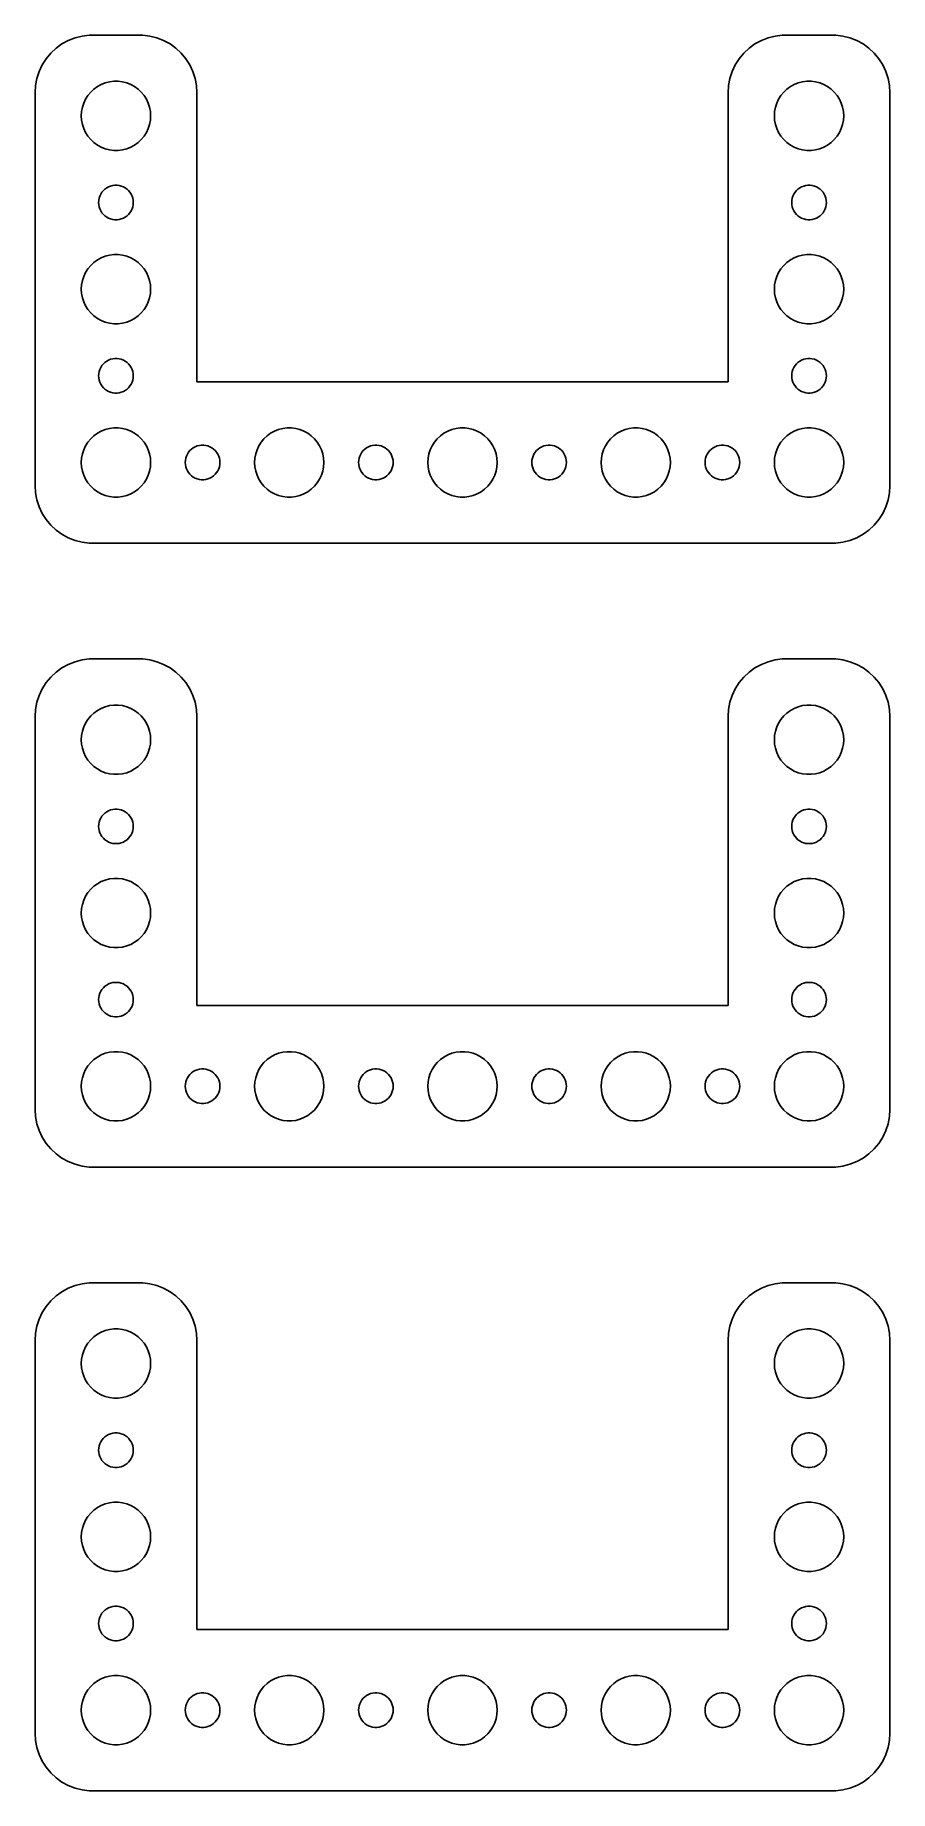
# Model space of a CAD drawing. Header units: metres. Extents: x -37 to 37, y 101 to 253.
import ezdxf

# ---------------------------------------------------------------- set-up
doc = ezdxf.new("R2010")
doc.units = ezdxf.units.M

msp = doc.modelspace()

# ---------------------------------------------------------------- linework, layer by layer
for p, q in [((-34.1289, 252.524), (-34.6791, 252.222)), ((-33.5451, 252.755), (-34.1289, 252.524)), ((-32.9369, 252.911), (-33.5451, 252.755)), ((-32.3139, 252.99), (-32.9369, 252.911)), ((-27.686, 252.99), (-32.3139, 252.99)), ((-27.0631, 252.911), (-27.686, 252.99)), ((-26.4549, 252.755), (-27.0631, 252.911)), ((-25.8711, 252.524), (-26.4549, 252.755)), ((-25.3209, 252.222), (-25.8711, 252.524)), ((25.8711, 252.524), (25.3209, 252.222)), ((26.4549, 252.755), (25.8711, 252.524)), ((27.0631, 252.911), (26.4549, 252.755)), ((27.686, 252.99), (27.0631, 252.911)), ((32.3139, 252.99), (27.686, 252.99)), ((32.9369, 252.911), (32.3139, 252.99)), ((33.5451, 252.755), (32.9369, 252.911)), ((34.1289, 252.524), (33.5451, 252.755)), ((34.6791, 252.222), (34.1289, 252.524)), ((-36.0451, 250.939), (-36.3815, 250.409)), ((-35.6448, 251.423), (-36.0451, 250.939)), ((-35.1871, 251.853), (-35.6448, 251.423)), ((-34.6791, 252.222), (-35.1871, 251.853)), ((-24.8129, 251.853), (-25.3209, 252.222)), ((-24.3551, 251.423), (-24.8129, 251.853)), ((-23.9549, 250.939), (-24.3551, 251.423)), ((-23.6185, 250.409), (-23.9549, 250.939)), ((23.9549, 250.939), (23.6185, 250.409)), ((24.3551, 251.423), (23.9549, 250.939)), ((24.8129, 251.853), (24.3551, 251.423)), ((25.3209, 252.222), (24.8129, 251.853)), ((35.1871, 251.853), (34.6791, 252.222)), ((35.6448, 251.423), (35.1871, 251.853)), ((36.0451, 250.939), (35.6448, 251.423)), ((36.3815, 250.409), (36.0451, 250.939)), ((-36.6489, 249.841), (-36.8429, 249.243)), ((-36.3815, 250.409), (-36.6489, 249.841)), ((-23.3511, 249.841), (-23.6185, 250.409)), ((-23.1571, 249.243), (-23.3511, 249.841)), ((23.3511, 249.841), (23.1571, 249.243)), ((23.6185, 250.409), (23.3511, 249.841)), ((36.6489, 249.841), (36.3815, 250.409)), ((36.8429, 249.243), (36.6489, 249.841)), ((-36.9606, 248.627), (-37, 248)), ((-37, 248), (-37, 214)), ((-36.8429, 249.243), (-36.9606, 248.627)), ((-32.6289, 247.445), (-32.427, 247.763)), ((-32.427, 247.763), (-32.1869, 248.054)), ((-32.1869, 248.054), (-31.9123, 248.312)), ((-31.9123, 248.312), (-31.6075, 248.533)), ((-31.6075, 248.533), (-31.2773, 248.714)), ((-31.2773, 248.714), (-30.927, 248.853)), ((-30.927, 248.853), (-30.5621, 248.947)), ((-30.5621, 248.947), (-30.1884, 248.994)), ((-30.1884, 248.994), (-29.8116, 248.994)), ((-29.8116, 248.994), (-29.4379, 248.947)), ((-29.4379, 248.947), (-29.0729, 248.853)), ((-29.0729, 248.853), (-28.7227, 248.714)), ((-28.7227, 248.714), (-28.3925, 248.533)), ((-28.3925, 248.533), (-28.0877, 248.312)), ((-28.0877, 248.312), (-27.8131, 248.054)), ((-27.8131, 248.054), (-27.5729, 247.763)), ((-27.5729, 247.763), (-27.3711, 247.445)), ((-23.0394, 248.627), (-23.1571, 249.243)), ((-23, 248), (-23.0394, 248.627)), ((-23, 222.99), (-23, 248)), ((23.0394, 248.627), (23, 248)), ((23, 248), (23, 222.99)), ((23.1571, 249.243), (23.0394, 248.627)), ((27.3711, 247.445), (27.5729, 247.763)), ((27.5729, 247.763), (27.8131, 248.054)), ((27.8131, 248.054), (28.0877, 248.312)), ((28.0877, 248.312), (28.3925, 248.533)), ((28.3925, 248.533), (28.7227, 248.714)), ((28.7227, 248.714), (29.0729, 248.853)), ((29.0729, 248.853), (29.4379, 248.947)), ((29.4379, 248.947), (29.8116, 248.994)), ((29.8116, 248.994), (30.1884, 248.994)), ((30.1884, 248.994), (30.5621, 248.947)), ((30.5621, 248.947), (30.927, 248.853)), ((30.927, 248.853), (31.2773, 248.714)), ((31.2773, 248.714), (31.6075, 248.533)), ((31.6075, 248.533), (31.9123, 248.312)), ((31.9123, 248.312), (32.1869, 248.054)), ((32.1869, 248.054), (32.427, 247.763)), ((32.427, 247.763), (32.6289, 247.445)), ((36.9606, 248.627), (36.8429, 249.243)), ((37, 248), (36.9606, 248.627)), ((37, 214), (37, 248)), ((-33, 246), (-32.9763, 246.376)), ((-32.9763, 246.376), (-32.9057, 246.746)), ((-32.9057, 246.746), (-32.7893, 247.104)), ((-32.7893, 247.104), (-32.6289, 247.445)), ((-27.3711, 247.445), (-27.2107, 247.104)), ((-27.2107, 247.104), (-27.0942, 246.746)), ((-27.0942, 246.746), (-27.0237, 246.376)), ((-27.0237, 246.376), (-27, 246)), ((27, 246), (27.0237, 246.376)), ((27.0237, 246.376), (27.0942, 246.746)), ((27.0942, 246.746), (27.2107, 247.104)), ((27.2107, 247.104), (27.3711, 247.445)), ((32.6289, 247.445), (32.7893, 247.104)), ((32.7893, 247.104), (32.9057, 246.746)), ((32.9057, 246.746), (32.9763, 246.376)), ((32.9763, 246.376), (33, 246)), ((-32.9763, 245.624), (-33, 246)), ((-32.9057, 245.254), (-32.9763, 245.624)), ((-32.7893, 244.896), (-32.9057, 245.254)), ((-32.6289, 244.555), (-32.7893, 244.896)), ((-27.2107, 244.896), (-27.3711, 244.555)), ((-27.0942, 245.254), (-27.2107, 244.896)), ((-27.0237, 245.624), (-27.0942, 245.254)), ((-27, 246), (-27.0237, 245.624)), ((27.0237, 245.624), (27, 246)), ((27.0942, 245.254), (27.0237, 245.624)), ((27.2107, 244.896), (27.0942, 245.254)), ((27.3711, 244.555), (27.2107, 244.896)), ((32.7893, 244.896), (32.6289, 244.555)), ((32.9057, 245.254), (32.7893, 244.896)), ((32.9763, 245.624), (32.9057, 245.254)), ((33, 246), (32.9763, 245.624)), ((-32.427, 244.237), (-32.6289, 244.555)), ((-32.1869, 243.946), (-32.427, 244.237)), ((-31.9123, 243.688), (-32.1869, 243.946)), ((-31.6075, 243.467), (-31.9123, 243.688)), ((-31.2773, 243.286), (-31.6075, 243.467)), ((-30.927, 243.147), (-31.2773, 243.286)), ((-28.7227, 243.286), (-29.0729, 243.147)), ((-28.3925, 243.467), (-28.7227, 243.286)), ((-28.0877, 243.688), (-28.3925, 243.467)), ((-27.8131, 243.946), (-28.0877, 243.688)), ((-27.5729, 244.237), (-27.8131, 243.946)), ((-27.3711, 244.555), (-27.5729, 244.237)), ((27.5729, 244.237), (27.3711, 244.555)), ((27.8131, 243.946), (27.5729, 244.237)), ((28.0877, 243.688), (27.8131, 243.946)), ((28.3925, 243.467), (28.0877, 243.688)), ((28.7227, 243.286), (28.3925, 243.467)), ((29.0729, 243.147), (28.7227, 243.286)), ((31.2773, 243.286), (30.927, 243.147)), ((31.6075, 243.467), (31.2773, 243.286)), ((31.9123, 243.688), (31.6075, 243.467)), ((32.1869, 243.946), (31.9123, 243.688)), ((32.427, 244.237), (32.1869, 243.946)), ((32.6289, 244.555), (32.427, 244.237)), ((-30.5621, 243.053), (-30.927, 243.147)), ((-30.1884, 243.006), (-30.5621, 243.053)), ((-29.8116, 243.006), (-30.1884, 243.006)), ((-29.4379, 243.053), (-29.8116, 243.006)), ((-29.0729, 243.147), (-29.4379, 243.053)), ((29.4379, 243.053), (29.0729, 243.147)), ((29.8116, 243.006), (29.4379, 243.053)), ((30.1884, 243.006), (29.8116, 243.006)), ((30.5621, 243.053), (30.1884, 243.006)), ((30.927, 243.147), (30.5621, 243.053)), ((-31.5, 238.5), (-31.4882, 238.688)), ((-31.4882, 238.688), (-31.4529, 238.873)), ((-31.4529, 238.873), (-31.3947, 239.052)), ((-31.3947, 239.052), (-31.3145, 239.223)), ((-31.3145, 239.223), (-31.2135, 239.382)), ((-31.2135, 239.382), (-31.0934, 239.527)), ((-31.0934, 239.527), (-30.9561, 239.656)), ((-30.9561, 239.656), (-30.8037, 239.766)), ((-30.8037, 239.766), (-30.6387, 239.857)), ((-30.6387, 239.857), (-30.4635, 239.927)), ((-30.4635, 239.927), (-30.2811, 239.973)), ((-30.2811, 239.973), (-30.0942, 239.997)), ((-30.0942, 239.997), (-29.9058, 239.997)), ((-29.9058, 239.997), (-29.7189, 239.973)), ((-29.7189, 239.973), (-29.5365, 239.927)), ((-29.5365, 239.927), (-29.3613, 239.857)), ((-29.3613, 239.857), (-29.1963, 239.766)), ((-29.1963, 239.766), (-29.0439, 239.656)), ((-29.0439, 239.656), (-28.9065, 239.527)), ((-28.9065, 239.527), (-28.7865, 239.382)), ((-28.7865, 239.382), (-28.6855, 239.223)), ((-28.6855, 239.223), (-28.6053, 239.052)), ((-28.6053, 239.052), (-28.5471, 238.873)), ((-28.5471, 238.873), (-28.5118, 238.688)), ((-28.5118, 238.688), (-28.5, 238.5)), ((28.5, 238.5), (28.5118, 238.688)), ((28.5118, 238.688), (28.5471, 238.873)), ((28.5471, 238.873), (28.6053, 239.052)), ((28.6053, 239.052), (28.6855, 239.223)), ((28.6855, 239.223), (28.7865, 239.382)), ((28.7865, 239.382), (28.9065, 239.527)), ((28.9065, 239.527), (29.0439, 239.656)), ((29.0439, 239.656), (29.1963, 239.766)), ((29.1963, 239.766), (29.3613, 239.857)), ((29.3613, 239.857), (29.5365, 239.927)), ((29.5365, 239.927), (29.7189, 239.973)), ((29.7189, 239.973), (29.9058, 239.997)), ((29.9058, 239.997), (30.0942, 239.997)), ((30.0942, 239.997), (30.2811, 239.973)), ((30.2811, 239.973), (30.4635, 239.927)), ((30.4635, 239.927), (30.6387, 239.857)), ((30.6387, 239.857), (30.8037, 239.766)), ((30.8037, 239.766), (30.9561, 239.656)), ((30.9561, 239.656), (31.0934, 239.527)), ((31.0934, 239.527), (31.2135, 239.382)), ((31.2135, 239.382), (31.3145, 239.223)), ((31.3145, 239.223), (31.3947, 239.052)), ((31.3947, 239.052), (31.4529, 238.873)), ((31.4529, 238.873), (31.4882, 238.688)), ((31.4882, 238.688), (31.5, 238.5)), ((-31.4882, 238.312), (-31.5, 238.5)), ((-31.4529, 238.127), (-31.4882, 238.312)), ((-31.3947, 237.948), (-31.4529, 238.127)), ((-31.3145, 237.777), (-31.3947, 237.948)), ((-31.2135, 237.618), (-31.3145, 237.777)), ((-31.0934, 237.473), (-31.2135, 237.618)), ((-30.9561, 237.344), (-31.0934, 237.473)), ((-30.8037, 237.234), (-30.9561, 237.344)), ((-30.6387, 237.143), (-30.8037, 237.234)), ((-30.4635, 237.073), (-30.6387, 237.143)), ((-29.3613, 237.143), (-29.5365, 237.073)), ((-29.1963, 237.234), (-29.3613, 237.143)), ((-29.0439, 237.344), (-29.1963, 237.234)), ((-28.9065, 237.473), (-29.0439, 237.344)), ((-28.7865, 237.618), (-28.9065, 237.473)), ((-28.6855, 237.777), (-28.7865, 237.618)), ((-28.6053, 237.948), (-28.6855, 237.777)), ((-28.5471, 238.127), (-28.6053, 237.948)), ((-28.5118, 238.312), (-28.5471, 238.127)), ((-28.5, 238.5), (-28.5118, 238.312)), ((28.5118, 238.312), (28.5, 238.5)), ((28.5471, 238.127), (28.5118, 238.312)), ((28.6053, 237.948), (28.5471, 238.127)), ((28.6855, 237.777), (28.6053, 237.948)), ((28.7865, 237.618), (28.6855, 237.777)), ((28.9065, 237.473), (28.7865, 237.618)), ((29.0439, 237.344), (28.9065, 237.473)), ((29.1963, 237.234), (29.0439, 237.344)), ((29.3613, 237.143), (29.1963, 237.234)), ((29.5365, 237.073), (29.3613, 237.143)), ((30.6387, 237.143), (30.4635, 237.073)), ((30.8037, 237.234), (30.6387, 237.143)), ((30.9561, 237.344), (30.8037, 237.234)), ((31.0934, 237.473), (30.9561, 237.344)), ((31.2135, 237.618), (31.0934, 237.473)), ((31.3145, 237.777), (31.2135, 237.618)), ((31.3947, 237.948), (31.3145, 237.777)), ((31.4529, 238.127), (31.3947, 237.948)), ((31.4882, 238.312), (31.4529, 238.127)), ((31.5, 238.5), (31.4882, 238.312)), ((-30.2811, 237.027), (-30.4635, 237.073)), ((-30.0942, 237.003), (-30.2811, 237.027)), ((-29.9058, 237.003), (-30.0942, 237.003)), ((-29.7189, 237.027), (-29.9058, 237.003)), ((-29.5365, 237.073), (-29.7189, 237.027)), ((29.7189, 237.027), (29.5365, 237.073)), ((29.9058, 237.003), (29.7189, 237.027)), ((30.0942, 237.003), (29.9058, 237.003)), ((30.2811, 237.027), (30.0942, 237.003)), ((30.4635, 237.073), (30.2811, 237.027)), ((-32.6289, 232.445), (-32.427, 232.763)), ((-32.427, 232.763), (-32.1869, 233.054)), ((-32.1869, 233.054), (-31.9123, 233.312)), ((-31.9123, 233.312), (-31.6075, 233.533)), ((-31.6075, 233.533), (-31.2773, 233.714)), ((-31.2773, 233.714), (-30.927, 233.853)), ((-30.927, 233.853), (-30.5621, 233.947)), ((-30.5621, 233.947), (-30.1884, 233.994)), ((-30.1884, 233.994), (-29.8116, 233.994)), ((-29.8116, 233.994), (-29.4379, 233.947)), ((-29.4379, 233.947), (-29.0729, 233.853)), ((-29.0729, 233.853), (-28.7227, 233.714)), ((-28.7227, 233.714), (-28.3925, 233.533)), ((-28.3925, 233.533), (-28.0877, 233.312)), ((-28.0877, 233.312), (-27.8131, 233.054)), ((-27.8131, 233.054), (-27.5729, 232.763)), ((-27.5729, 232.763), (-27.3711, 232.445)), ((27.3711, 232.445), (27.5729, 232.763)), ((27.5729, 232.763), (27.8131, 233.054)), ((27.8131, 233.054), (28.0877, 233.312)), ((28.0877, 233.312), (28.3925, 233.533)), ((28.3925, 233.533), (28.7227, 233.714)), ((28.7227, 233.714), (29.0729, 233.853)), ((29.0729, 233.853), (29.4379, 233.947)), ((29.4379, 233.947), (29.8116, 233.994)), ((29.8116, 233.994), (30.1884, 233.994)), ((30.1884, 233.994), (30.5621, 233.947)), ((30.5621, 233.947), (30.927, 233.853)), ((30.927, 233.853), (31.2773, 233.714)), ((31.2773, 233.714), (31.6075, 233.533)), ((31.6075, 233.533), (31.9123, 233.312)), ((31.9123, 233.312), (32.1869, 233.054)), ((32.1869, 233.054), (32.427, 232.763)), ((32.427, 232.763), (32.6289, 232.445)), ((-33, 231), (-32.9763, 231.376)), ((-32.9763, 231.376), (-32.9057, 231.746)), ((-32.9057, 231.746), (-32.7893, 232.104)), ((-32.7893, 232.104), (-32.6289, 232.445)), ((-27.3711, 232.445), (-27.2107, 232.104)), ((-27.2107, 232.104), (-27.0942, 231.746)), ((-27.0942, 231.746), (-27.0237, 231.376)), ((-27.0237, 231.376), (-27, 231)), ((27, 231), (27.0237, 231.376)), ((27.0237, 231.376), (27.0942, 231.746)), ((27.0942, 231.746), (27.2107, 232.104)), ((27.2107, 232.104), (27.3711, 232.445)), ((32.6289, 232.445), (32.7893, 232.104)), ((32.7893, 232.104), (32.9057, 231.746)), ((32.9057, 231.746), (32.9763, 231.376)), ((32.9763, 231.376), (33, 231)), ((-32.9763, 230.624), (-33, 231)), ((-32.9057, 230.254), (-32.9763, 230.624)), ((-32.7893, 229.896), (-32.9057, 230.254)), ((-32.6289, 229.555), (-32.7893, 229.896)), ((-32.427, 229.237), (-32.6289, 229.555)), ((-27.3711, 229.555), (-27.5729, 229.237)), ((-27.2107, 229.896), (-27.3711, 229.555)), ((-27.0942, 230.254), (-27.2107, 229.896)), ((-27.0237, 230.624), (-27.0942, 230.254)), ((-27, 231), (-27.0237, 230.624)), ((27.0237, 230.624), (27, 231)), ((27.0942, 230.254), (27.0237, 230.624)), ((27.2107, 229.896), (27.0942, 230.254)), ((27.3711, 229.555), (27.2107, 229.896)), ((27.5729, 229.237), (27.3711, 229.555)), ((32.6289, 229.555), (32.427, 229.237)), ((32.7893, 229.896), (32.6289, 229.555)), ((32.9057, 230.254), (32.7893, 229.896)), ((32.9763, 230.624), (32.9057, 230.254)), ((33, 231), (32.9763, 230.624)), ((-32.1869, 228.946), (-32.427, 229.237)), ((-31.9123, 228.688), (-32.1869, 228.946)), ((-31.6075, 228.467), (-31.9123, 228.688)), ((-31.2773, 228.286), (-31.6075, 228.467)), ((-30.927, 228.147), (-31.2773, 228.286)), ((-30.5621, 228.053), (-30.927, 228.147)), ((-30.1884, 228.006), (-30.5621, 228.053)), ((-29.8116, 228.006), (-30.1884, 228.006)), ((-29.4379, 228.053), (-29.8116, 228.006)), ((-29.0729, 228.147), (-29.4379, 228.053)), ((-28.7227, 228.286), (-29.0729, 228.147)), ((-28.3925, 228.467), (-28.7227, 228.286)), ((-28.0877, 228.688), (-28.3925, 228.467)), ((-27.8131, 228.946), (-28.0877, 228.688)), ((-27.5729, 229.237), (-27.8131, 228.946)), ((27.8131, 228.946), (27.5729, 229.237)), ((28.0877, 228.688), (27.8131, 228.946)), ((28.3925, 228.467), (28.0877, 228.688)), ((28.7227, 228.286), (28.3925, 228.467)), ((29.0729, 228.147), (28.7227, 228.286)), ((29.4379, 228.053), (29.0729, 228.147)), ((29.8116, 228.006), (29.4379, 228.053)), ((30.1884, 228.006), (29.8116, 228.006)), ((30.5621, 228.053), (30.1884, 228.006)), ((30.927, 228.147), (30.5621, 228.053)), ((31.2773, 228.286), (30.927, 228.147)), ((31.6075, 228.467), (31.2773, 228.286)), ((31.9123, 228.688), (31.6075, 228.467)), ((32.1869, 228.946), (31.9123, 228.688)), ((32.427, 229.237), (32.1869, 228.946)), ((-30.4635, 224.927), (-30.2811, 224.973)), ((-30.2811, 224.973), (-30.0942, 224.997)), ((-30.0942, 224.997), (-29.9058, 224.997)), ((-29.9058, 224.997), (-29.7189, 224.973)), ((-29.7189, 224.973), (-29.5365, 224.927)), ((29.5365, 224.927), (29.7189, 224.973)), ((29.7189, 224.973), (29.9058, 224.997)), ((29.9058, 224.997), (30.0942, 224.997)), ((30.0942, 224.997), (30.2811, 224.973)), ((30.2811, 224.973), (30.4635, 224.927)), ((-31.5, 223.5), (-31.4882, 223.688)), ((-31.4882, 223.312), (-31.5, 223.5)), ((-31.4882, 223.688), (-31.4529, 223.873)), ((-31.4529, 223.873), (-31.3947, 224.052)), ((-31.3947, 224.052), (-31.3145, 224.223)), ((-31.3145, 224.223), (-31.2135, 224.382)), ((-31.2135, 224.382), (-31.0934, 224.527)), ((-31.0934, 224.527), (-30.9561, 224.656)), ((-30.9561, 224.656), (-30.8037, 224.766)), ((-30.8037, 224.766), (-30.6387, 224.857)), ((-30.6387, 224.857), (-30.4635, 224.927)), ((-29.5365, 224.927), (-29.3613, 224.857)), ((-29.3613, 224.857), (-29.1963, 224.766)), ((-29.1963, 224.766), (-29.0439, 224.656)), ((-29.0439, 224.656), (-28.9065, 224.527)), ((-28.9065, 224.527), (-28.7865, 224.382)), ((-28.7865, 224.382), (-28.6855, 224.223)), ((-28.6855, 224.223), (-28.6053, 224.052)), ((-28.6053, 224.052), (-28.5471, 223.873)), ((-28.5471, 223.873), (-28.5118, 223.688)), ((-28.5118, 223.688), (-28.5, 223.5)), ((-28.5, 223.5), (-28.5118, 223.312)), ((28.5, 223.5), (28.5118, 223.688)), ((28.5118, 223.312), (28.5, 223.5)), ((28.5118, 223.688), (28.5471, 223.873)), ((28.5471, 223.873), (28.6053, 224.052)), ((28.6053, 224.052), (28.6855, 224.223)), ((28.6855, 224.223), (28.7865, 224.382)), ((28.7865, 224.382), (28.9065, 224.527)), ((28.9065, 224.527), (29.0439, 224.656)), ((29.0439, 224.656), (29.1963, 224.766)), ((29.1963, 224.766), (29.3613, 224.857)), ((29.3613, 224.857), (29.5365, 224.927)), ((30.4635, 224.927), (30.6387, 224.857)), ((30.6387, 224.857), (30.8037, 224.766)), ((30.8037, 224.766), (30.9561, 224.656)), ((30.9561, 224.656), (31.0934, 224.527)), ((31.0934, 224.527), (31.2135, 224.382)), ((31.2135, 224.382), (31.3145, 224.223)), ((31.3145, 224.223), (31.3947, 224.052)), ((31.3947, 224.052), (31.4529, 223.873)), ((31.4529, 223.873), (31.4882, 223.688)), ((31.4882, 223.688), (31.5, 223.5)), ((31.5, 223.5), (31.4882, 223.312)), ((-31.4529, 223.127), (-31.4882, 223.312)), ((-31.3947, 222.948), (-31.4529, 223.127)), ((-31.3145, 222.777), (-31.3947, 222.948)), ((-31.2135, 222.618), (-31.3145, 222.777)), ((-31.0934, 222.473), (-31.2135, 222.618)), ((-30.9561, 222.344), (-31.0934, 222.473)), ((-30.8037, 222.234), (-30.9561, 222.344)), ((-30.6387, 222.143), (-30.8037, 222.234)), ((-30.4635, 222.073), (-30.6387, 222.143)), ((-30.2811, 222.027), (-30.4635, 222.073)), ((-30.0942, 222.003), (-30.2811, 222.027)), ((-29.9058, 222.003), (-30.0942, 222.003)), ((-29.7189, 222.027), (-29.9058, 222.003)), ((-29.5365, 222.073), (-29.7189, 222.027)), ((-29.3613, 222.143), (-29.5365, 222.073)), ((-29.1963, 222.234), (-29.3613, 222.143)), ((-29.0439, 222.344), (-29.1963, 222.234)), ((-28.9065, 222.473), (-29.0439, 222.344)), ((-28.7865, 222.618), (-28.9065, 222.473)), ((-28.6855, 222.777), (-28.7865, 222.618)), ((-28.6053, 222.948), (-28.6855, 222.777)), ((-28.5471, 223.127), (-28.6053, 222.948)), ((-28.5118, 223.312), (-28.5471, 223.127)), ((23, 222.99), (-23, 222.99)), ((28.5471, 223.127), (28.5118, 223.312)), ((28.6053, 222.948), (28.5471, 223.127)), ((28.6855, 222.777), (28.6053, 222.948)), ((28.7865, 222.618), (28.6855, 222.777)), ((28.9065, 222.473), (28.7865, 222.618)), ((29.0439, 222.344), (28.9065, 222.473)), ((29.1963, 222.234), (29.0439, 222.344)), ((29.3613, 222.143), (29.1963, 222.234)), ((29.5365, 222.073), (29.3613, 222.143)), ((29.7189, 222.027), (29.5365, 222.073)), ((29.9058, 222.003), (29.7189, 222.027)), ((30.0942, 222.003), (29.9058, 222.003)), ((30.2811, 222.027), (30.0942, 222.003)), ((30.4635, 222.073), (30.2811, 222.027)), ((30.6387, 222.143), (30.4635, 222.073)), ((30.8037, 222.234), (30.6387, 222.143)), ((30.9561, 222.344), (30.8037, 222.234)), ((31.0934, 222.473), (30.9561, 222.344)), ((31.2135, 222.618), (31.0934, 222.473)), ((31.3145, 222.777), (31.2135, 222.618)), ((31.3947, 222.948), (31.3145, 222.777)), ((31.4529, 223.127), (31.3947, 222.948)), ((31.4882, 223.312), (31.4529, 223.127)), ((-31.2773, 218.714), (-30.927, 218.853)), ((-30.927, 218.853), (-30.5621, 218.947)), ((-30.5621, 218.947), (-30.1884, 218.994)), ((-30.1884, 218.994), (-29.8116, 218.994)), ((-29.8116, 218.994), (-29.4379, 218.947)), ((-29.4379, 218.947), (-29.0729, 218.853)), ((-29.0729, 218.853), (-28.7227, 218.714)), ((-16.2773, 218.714), (-15.927, 218.853)), ((-15.927, 218.853), (-15.5621, 218.947)), ((-15.5621, 218.947), (-15.1884, 218.994)), ((-15.1884, 218.994), (-14.8116, 218.994)), ((-14.8116, 218.994), (-14.4379, 218.947)), ((-14.4379, 218.947), (-14.0729, 218.853)), ((-14.0729, 218.853), (-13.7227, 218.714)), ((-1.27733, 218.714), (-0.92705, 218.853)), ((-0.92705, 218.853), (-0.56213, 218.947)), ((-0.56213, 218.947), (-0.18837, 218.994)), ((-0.18837, 218.994), (0.18837, 218.994)), ((0.18837, 218.994), (0.56213, 218.947)), ((0.56213, 218.947), (0.92705, 218.853)), ((0.92705, 218.853), (1.27733, 218.714)), ((13.7227, 218.714), (14.0729, 218.853)), ((14.0729, 218.853), (14.4379, 218.947)), ((14.4379, 218.947), (14.8116, 218.994)), ((14.8116, 218.994), (15.1884, 218.994)), ((15.1884, 218.994), (15.5621, 218.947)), ((15.5621, 218.947), (15.927, 218.853)), ((15.927, 218.853), (16.2773, 218.714)), ((28.7227, 218.714), (29.0729, 218.853)), ((29.0729, 218.853), (29.4379, 218.947)), ((29.4379, 218.947), (29.8116, 218.994)), ((29.8116, 218.994), (30.1884, 218.994)), ((30.1884, 218.994), (30.5621, 218.947)), ((30.5621, 218.947), (30.927, 218.853)), ((30.927, 218.853), (31.2773, 218.714)), ((-32.7893, 217.104), (-32.6289, 217.445)), ((-32.6289, 217.445), (-32.427, 217.763)), ((-32.427, 217.763), (-32.1869, 218.054)), ((-32.1869, 218.054), (-31.9123, 218.312)), ((-31.9123, 218.312), (-31.6075, 218.533)), ((-31.6075, 218.533), (-31.2773, 218.714)), ((-28.7227, 218.714), (-28.3925, 218.533)), ((-28.3925, 218.533), (-28.0877, 218.312)), ((-28.0877, 218.312), (-27.8131, 218.054)), ((-27.8131, 218.054), (-27.5729, 217.763)), ((-27.5729, 217.763), (-27.3711, 217.445)), ((-27.3711, 217.445), (-27.2107, 217.104)), ((-23.3037, 217.266), (-23.1387, 217.357)), ((-23.1387, 217.357), (-22.9635, 217.427)), ((-22.9635, 217.427), (-22.7811, 217.473)), ((-22.7811, 217.473), (-22.5942, 217.497)), ((-22.5942, 217.497), (-22.4058, 217.497)), ((-22.4058, 217.497), (-22.2189, 217.473)), ((-22.2189, 217.473), (-22.0365, 217.427)), ((-22.0365, 217.427), (-21.8613, 217.357)), ((-21.8613, 217.357), (-21.6963, 217.266)), ((-17.7893, 217.104), (-17.6289, 217.445)), ((-17.6289, 217.445), (-17.427, 217.763)), ((-17.427, 217.763), (-17.1869, 218.054)), ((-17.1869, 218.054), (-16.9123, 218.312)), ((-16.9123, 218.312), (-16.6075, 218.533)), ((-16.6075, 218.533), (-16.2773, 218.714)), ((-13.7227, 218.714), (-13.3925, 218.533)), ((-13.3925, 218.533), (-13.0877, 218.312)), ((-13.0877, 218.312), (-12.8131, 218.054)), ((-12.8131, 218.054), (-12.5729, 217.763)), ((-12.5729, 217.763), (-12.3711, 217.445)), ((-12.3711, 217.445), (-12.2107, 217.104)), ((-8.30373, 217.266), (-8.13866, 217.357)), ((-8.13866, 217.357), (-7.96352, 217.427)), ((-7.96352, 217.427), (-7.78107, 217.473)), ((-7.78107, 217.473), (-7.59418, 217.497)), ((-7.59418, 217.497), (-7.40581, 217.497)), ((-7.40581, 217.497), (-7.21892, 217.473)), ((-7.21892, 217.473), (-7.03647, 217.427)), ((-7.03647, 217.427), (-6.86133, 217.357)), ((-6.86133, 217.357), (-6.69626, 217.266)), ((-2.78932, 217.104), (-2.62891, 217.445)), ((-2.62891, 217.445), (-2.42705, 217.763)), ((-2.42705, 217.763), (-2.1869, 218.054)), ((-2.1869, 218.054), (-1.91226, 218.312)), ((-1.91226, 218.312), (-1.60747, 218.533)), ((-1.60747, 218.533), (-1.27733, 218.714)), ((1.27733, 218.714), (1.60747, 218.533)), ((1.60747, 218.533), (1.91226, 218.312)), ((1.91226, 218.312), (2.1869, 218.054)), ((2.1869, 218.054), (2.42705, 217.763)), ((2.42705, 217.763), (2.62891, 217.445)), ((2.62891, 217.445), (2.78932, 217.104)), ((6.69626, 217.266), (6.86133, 217.357)), ((6.86133, 217.357), (7.03647, 217.427)), ((7.03647, 217.427), (7.21892, 217.473)), ((7.21892, 217.473), (7.40581, 217.497)), ((7.40581, 217.497), (7.59418, 217.497)), ((7.59418, 217.497), (7.78107, 217.473)), ((7.78107, 217.473), (7.96352, 217.427)), ((7.96352, 217.427), (8.13866, 217.357)), ((8.13866, 217.357), (8.30373, 217.266)), ((12.2107, 217.104), (12.3711, 217.445)), ((12.3711, 217.445), (12.5729, 217.763)), ((12.5729, 217.763), (12.8131, 218.054)), ((12.8131, 218.054), (13.0877, 218.312)), ((13.0877, 218.312), (13.3925, 218.533)), ((13.3925, 218.533), (13.7227, 218.714)), ((16.2773, 218.714), (16.6075, 218.533)), ((16.6075, 218.533), (16.9123, 218.312)), ((16.9123, 218.312), (17.1869, 218.054)), ((17.1869, 218.054), (17.427, 217.763)), ((17.427, 217.763), (17.6289, 217.445)), ((17.6289, 217.445), (17.7893, 217.104)), ((21.6963, 217.266), (21.8613, 217.357)), ((21.8613, 217.357), (22.0365, 217.427)), ((22.0365, 217.427), (22.2189, 217.473)), ((22.2189, 217.473), (22.4058, 217.497)), ((22.4058, 217.497), (22.5942, 217.497)), ((22.5942, 217.497), (22.7811, 217.473)), ((22.7811, 217.473), (22.9635, 217.427)), ((22.9635, 217.427), (23.1387, 217.357)), ((23.1387, 217.357), (23.3037, 217.266)), ((27.2107, 217.104), (27.3711, 217.445)), ((27.3711, 217.445), (27.5729, 217.763)), ((27.5729, 217.763), (27.8131, 218.054)), ((27.8131, 218.054), (28.0877, 218.312)), ((28.0877, 218.312), (28.3925, 218.533)), ((28.3925, 218.533), (28.7227, 218.714)), ((31.2773, 218.714), (31.6075, 218.533)), ((31.6075, 218.533), (31.9123, 218.312)), ((31.9123, 218.312), (32.1869, 218.054)), ((32.1869, 218.054), (32.427, 217.763)), ((32.427, 217.763), (32.6289, 217.445)), ((32.6289, 217.445), (32.7893, 217.104)), ((-33, 216), (-32.9763, 216.376)), ((-32.9763, 215.624), (-33, 216)), ((-32.9763, 216.376), (-32.9057, 216.746)), ((-32.9057, 216.746), (-32.7893, 217.104)), ((-27.2107, 217.104), (-27.0942, 216.746)), ((-27.0942, 216.746), (-27.0237, 216.376)), ((-27.0237, 216.376), (-27, 216)), ((-27, 216), (-27.0237, 215.624)), ((-24, 216), (-23.9882, 216.188)), ((-23.9882, 215.812), (-24, 216)), ((-23.9882, 216.188), (-23.9529, 216.373)), ((-23.9529, 215.627), (-23.9882, 215.812)), ((-23.9529, 216.373), (-23.8947, 216.552)), ((-23.8947, 216.552), (-23.8145, 216.723)), ((-23.8145, 216.723), (-23.7135, 216.882)), ((-23.7135, 216.882), (-23.5934, 217.027)), ((-23.5934, 217.027), (-23.4561, 217.156)), ((-23.4561, 217.156), (-23.3037, 217.266)), ((-21.6963, 217.266), (-21.5439, 217.156)), ((-21.5439, 217.156), (-21.4065, 217.027)), ((-21.4065, 217.027), (-21.2865, 216.882)), ((-21.2865, 216.882), (-21.1855, 216.723)), ((-21.1855, 216.723), (-21.1053, 216.552)), ((-21.1053, 216.552), (-21.0471, 216.373)), ((-21.0471, 216.373), (-21.0118, 216.188)), ((-21.0118, 215.812), (-21.0471, 215.627)), ((-21.0118, 216.188), (-21, 216)), ((-21, 216), (-21.0118, 215.812)), ((-18, 216), (-17.9763, 216.376)), ((-17.9763, 215.624), (-18, 216)), ((-17.9763, 216.376), (-17.9057, 216.746)), ((-17.9057, 216.746), (-17.7893, 217.104)), ((-12.2107, 217.104), (-12.0942, 216.746)), ((-12.0942, 216.746), (-12.0237, 216.376)), ((-12.0237, 216.376), (-12, 216)), ((-12, 216), (-12.0237, 215.624)), ((-9, 216), (-8.98816, 216.188)), ((-8.98816, 215.812), (-9, 216)), ((-8.98816, 216.188), (-8.95287, 216.373)), ((-8.95287, 215.627), (-8.98816, 215.812)), ((-8.95287, 216.373), (-8.89465, 216.552)), ((-8.89465, 216.552), (-8.81445, 216.723)), ((-8.81445, 216.723), (-8.71352, 216.882)), ((-8.71352, 216.882), (-8.59344, 217.027)), ((-8.59344, 217.027), (-8.45613, 217.156)), ((-8.45613, 217.156), (-8.30373, 217.266)), ((-6.69626, 217.266), (-6.54385, 217.156)), ((-6.54385, 217.156), (-6.40654, 217.027)), ((-6.40654, 217.027), (-6.28647, 216.882)), ((-6.28647, 216.882), (-6.18553, 216.723)), ((-6.18553, 216.723), (-6.10533, 216.552)), ((-6.10533, 216.552), (-6.04712, 216.373)), ((-6.04712, 216.373), (-6.01183, 216.188)), ((-6.01183, 215.812), (-6.04712, 215.627)), ((-6.01183, 216.188), (-6, 216)), ((-6, 216), (-6.01183, 215.812)), ((-3, 216), (-2.97633, 216.376)), ((-2.97633, 215.624), (-3, 216)), ((-2.97633, 216.376), (-2.90575, 216.746)), ((-2.90575, 216.746), (-2.78932, 217.104)), ((2.78932, 217.104), (2.90575, 216.746)), ((2.90575, 216.746), (2.97633, 216.376)), ((2.97633, 216.376), (3, 216)), ((3, 216), (2.97633, 215.624)), ((6, 216), (6.01183, 216.188)), ((6.01183, 215.812), (6, 216)), ((6.01183, 216.188), (6.04712, 216.373)), ((6.04712, 215.627), (6.01183, 215.812)), ((6.04712, 216.373), (6.10533, 216.552)), ((6.10533, 216.552), (6.18553, 216.723)), ((6.18553, 216.723), (6.28647, 216.882)), ((6.28647, 216.882), (6.40654, 217.027)), ((6.40654, 217.027), (6.54385, 217.156)), ((6.54385, 217.156), (6.69626, 217.266)), ((8.30373, 217.266), (8.45613, 217.156)), ((8.45613, 217.156), (8.59344, 217.027)), ((8.59344, 217.027), (8.71352, 216.882)), ((8.71352, 216.882), (8.81445, 216.723)), ((8.81445, 216.723), (8.89465, 216.552)), ((8.89465, 216.552), (8.95287, 216.373)), ((8.95287, 216.373), (8.98816, 216.188)), ((8.98816, 215.812), (8.95287, 215.627)), ((8.98816, 216.188), (9, 216)), ((9, 216), (8.98816, 215.812)), ((12, 216), (12.0237, 216.376)), ((12.0237, 215.624), (12, 216)), ((12.0237, 216.376), (12.0942, 216.746)), ((12.0942, 216.746), (12.2107, 217.104)), ((17.7893, 217.104), (17.9057, 216.746)), ((17.9057, 216.746), (17.9763, 216.376)), ((17.9763, 216.376), (18, 216)), ((18, 216), (17.9763, 215.624)), ((21, 216), (21.0118, 216.188)), ((21.0118, 215.812), (21, 216)), ((21.0118, 216.188), (21.0471, 216.373)), ((21.0471, 215.627), (21.0118, 215.812)), ((21.0471, 216.373), (21.1053, 216.552)), ((21.1053, 216.552), (21.1855, 216.723)), ((21.1855, 216.723), (21.2865, 216.882)), ((21.2865, 216.882), (21.4065, 217.027)), ((21.4065, 217.027), (21.5439, 217.156)), ((21.5439, 217.156), (21.6963, 217.266)), ((23.3037, 217.266), (23.4561, 217.156)), ((23.4561, 217.156), (23.5934, 217.027)), ((23.5934, 217.027), (23.7135, 216.882)), ((23.7135, 216.882), (23.8145, 216.723)), ((23.8145, 216.723), (23.8947, 216.552)), ((23.8947, 216.552), (23.9529, 216.373)), ((23.9529, 216.373), (23.9882, 216.188)), ((23.9882, 215.812), (23.9529, 215.627)), ((23.9882, 216.188), (24, 216)), ((24, 216), (23.9882, 215.812)), ((27, 216), (27.0237, 216.376)), ((27.0237, 215.624), (27, 216)), ((27.0237, 216.376), (27.0942, 216.746)), ((27.0942, 216.746), (27.2107, 217.104)), ((32.7893, 217.104), (32.9057, 216.746)), ((32.9057, 216.746), (32.9763, 216.376)), ((32.9763, 216.376), (33, 216)), ((33, 216), (32.9763, 215.624)), ((-32.9057, 215.254), (-32.9763, 215.624)), ((-32.7893, 214.896), (-32.9057, 215.254)), ((-32.6289, 214.555), (-32.7893, 214.896)), ((-32.427, 214.237), (-32.6289, 214.555)), ((-27.3711, 214.555), (-27.5729, 214.237)), ((-27.2107, 214.896), (-27.3711, 214.555)), ((-27.0942, 215.254), (-27.2107, 214.896)), ((-27.0237, 215.624), (-27.0942, 215.254)), ((-23.8947, 215.448), (-23.9529, 215.627)), ((-23.8145, 215.277), (-23.8947, 215.448)), ((-23.7135, 215.118), (-23.8145, 215.277)), ((-23.5934, 214.973), (-23.7135, 215.118)), ((-23.4561, 214.844), (-23.5934, 214.973)), ((-23.3037, 214.734), (-23.4561, 214.844)), ((-23.1387, 214.643), (-23.3037, 214.734)), ((-22.9635, 214.573), (-23.1387, 214.643)), ((-22.7811, 214.527), (-22.9635, 214.573)), ((-22.5942, 214.503), (-22.7811, 214.527)), ((-22.4058, 214.503), (-22.5942, 214.503)), ((-22.2189, 214.527), (-22.4058, 214.503)), ((-22.0365, 214.573), (-22.2189, 214.527)), ((-21.8613, 214.643), (-22.0365, 214.573)), ((-21.6963, 214.734), (-21.8613, 214.643)), ((-21.5439, 214.844), (-21.6963, 214.734)), ((-21.4065, 214.973), (-21.5439, 214.844)), ((-21.2865, 215.118), (-21.4065, 214.973)), ((-21.1855, 215.277), (-21.2865, 215.118)), ((-21.1053, 215.448), (-21.1855, 215.277)), ((-21.0471, 215.627), (-21.1053, 215.448)), ((-17.9057, 215.254), (-17.9763, 215.624)), ((-17.7893, 214.896), (-17.9057, 215.254)), ((-17.6289, 214.555), (-17.7893, 214.896)), ((-17.427, 214.237), (-17.6289, 214.555)), ((-12.3711, 214.555), (-12.5729, 214.237)), ((-12.2107, 214.896), (-12.3711, 214.555)), ((-12.0942, 215.254), (-12.2107, 214.896)), ((-12.0237, 215.624), (-12.0942, 215.254)), ((-8.89465, 215.448), (-8.95287, 215.627)), ((-8.81445, 215.277), (-8.89465, 215.448)), ((-8.71352, 215.118), (-8.81445, 215.277)), ((-8.59344, 214.973), (-8.71352, 215.118)), ((-8.45613, 214.844), (-8.59344, 214.973)), ((-8.30373, 214.734), (-8.45613, 214.844)), ((-8.13866, 214.643), (-8.30373, 214.734)), ((-7.96352, 214.573), (-8.13866, 214.643)), ((-7.78107, 214.527), (-7.96352, 214.573)), ((-7.59418, 214.503), (-7.78107, 214.527)), ((-7.40581, 214.503), (-7.59418, 214.503)), ((-7.21892, 214.527), (-7.40581, 214.503)), ((-7.03647, 214.573), (-7.21892, 214.527)), ((-6.86133, 214.643), (-7.03647, 214.573)), ((-6.69626, 214.734), (-6.86133, 214.643)), ((-6.54385, 214.844), (-6.69626, 214.734)), ((-6.40654, 214.973), (-6.54385, 214.844)), ((-6.28647, 215.118), (-6.40654, 214.973)), ((-6.18553, 215.277), (-6.28647, 215.118)), ((-6.10533, 215.448), (-6.18553, 215.277)), ((-6.04712, 215.627), (-6.10533, 215.448)), ((-2.90575, 215.254), (-2.97633, 215.624)), ((-2.78932, 214.896), (-2.90575, 215.254)), ((-2.62891, 214.555), (-2.78932, 214.896)), ((-2.42705, 214.237), (-2.62891, 214.555)), ((2.62891, 214.555), (2.42705, 214.237)), ((2.78932, 214.896), (2.62891, 214.555)), ((2.90575, 215.254), (2.78932, 214.896)), ((2.97633, 215.624), (2.90575, 215.254)), ((6.10533, 215.448), (6.04712, 215.627)), ((6.18553, 215.277), (6.10533, 215.448)), ((6.28647, 215.118), (6.18553, 215.277)), ((6.40654, 214.973), (6.28647, 215.118)), ((6.54385, 214.844), (6.40654, 214.973)), ((6.69626, 214.734), (6.54385, 214.844)), ((6.86133, 214.643), (6.69626, 214.734)), ((7.03647, 214.573), (6.86133, 214.643)), ((7.21892, 214.527), (7.03647, 214.573)), ((7.40581, 214.503), (7.21892, 214.527)), ((7.59418, 214.503), (7.40581, 214.503)), ((7.78107, 214.527), (7.59418, 214.503)), ((7.96352, 214.573), (7.78107, 214.527)), ((8.13866, 214.643), (7.96352, 214.573)), ((8.30373, 214.734), (8.13866, 214.643)), ((8.45613, 214.844), (8.30373, 214.734)), ((8.59344, 214.973), (8.45613, 214.844)), ((8.71352, 215.118), (8.59344, 214.973)), ((8.81445, 215.277), (8.71352, 215.118)), ((8.89465, 215.448), (8.81445, 215.277)), ((8.95287, 215.627), (8.89465, 215.448)), ((12.0942, 215.254), (12.0237, 215.624)), ((12.2107, 214.896), (12.0942, 215.254)), ((12.3711, 214.555), (12.2107, 214.896)), ((12.5729, 214.237), (12.3711, 214.555)), ((17.6289, 214.555), (17.427, 214.237)), ((17.7893, 214.896), (17.6289, 214.555)), ((17.9057, 215.254), (17.7893, 214.896)), ((17.9763, 215.624), (17.9057, 215.254)), ((21.1053, 215.448), (21.0471, 215.627)), ((21.1855, 215.277), (21.1053, 215.448)), ((21.2865, 215.118), (21.1855, 215.277)), ((21.4065, 214.973), (21.2865, 215.118)), ((21.5439, 214.844), (21.4065, 214.973)), ((21.6963, 214.734), (21.5439, 214.844)), ((21.8613, 214.643), (21.6963, 214.734)), ((22.0365, 214.573), (21.8613, 214.643)), ((22.2189, 214.527), (22.0365, 214.573)), ((22.4058, 214.503), (22.2189, 214.527)), ((22.5942, 214.503), (22.4058, 214.503)), ((22.7811, 214.527), (22.5942, 214.503)), ((22.9635, 214.573), (22.7811, 214.527)), ((23.1387, 214.643), (22.9635, 214.573)), ((23.3037, 214.734), (23.1387, 214.643)), ((23.4561, 214.844), (23.3037, 214.734)), ((23.5934, 214.973), (23.4561, 214.844)), ((23.7135, 215.118), (23.5934, 214.973)), ((23.8145, 215.277), (23.7135, 215.118)), ((23.8947, 215.448), (23.8145, 215.277)), ((23.9529, 215.627), (23.8947, 215.448)), ((27.0942, 215.254), (27.0237, 215.624)), ((27.2107, 214.896), (27.0942, 215.254)), ((27.3711, 214.555), (27.2107, 214.896)), ((27.5729, 214.237), (27.3711, 214.555)), ((32.6289, 214.555), (32.427, 214.237)), ((32.7893, 214.896), (32.6289, 214.555)), ((32.9057, 215.254), (32.7893, 214.896)), ((32.9763, 215.624), (32.9057, 215.254)), ((-37, 214), (-36.9606, 213.373)), ((-36.9606, 213.373), (-36.8429, 212.757)), ((-32.1869, 213.946), (-32.427, 214.237)), ((-31.9123, 213.688), (-32.1869, 213.946)), ((-31.6075, 213.467), (-31.9123, 213.688)), ((-31.2773, 213.286), (-31.6075, 213.467)), ((-30.927, 213.147), (-31.2773, 213.286)), ((-30.5621, 213.053), (-30.927, 213.147)), ((-30.1884, 213.006), (-30.5621, 213.053)), ((-29.8116, 213.006), (-30.1884, 213.006)), ((-29.4379, 213.053), (-29.8116, 213.006)), ((-29.0729, 213.147), (-29.4379, 213.053)), ((-28.7227, 213.286), (-29.0729, 213.147)), ((-28.3925, 213.467), (-28.7227, 213.286)), ((-28.0877, 213.688), (-28.3925, 213.467)), ((-27.8131, 213.946), (-28.0877, 213.688)), ((-27.5729, 214.237), (-27.8131, 213.946)), ((-17.1869, 213.946), (-17.427, 214.237)), ((-16.9123, 213.688), (-17.1869, 213.946)), ((-16.6075, 213.467), (-16.9123, 213.688)), ((-16.2773, 213.286), (-16.6075, 213.467)), ((-15.927, 213.147), (-16.2773, 213.286)), ((-15.5621, 213.053), (-15.927, 213.147)), ((-15.1884, 213.006), (-15.5621, 213.053)), ((-14.8116, 213.006), (-15.1884, 213.006)), ((-14.4379, 213.053), (-14.8116, 213.006)), ((-14.0729, 213.147), (-14.4379, 213.053)), ((-13.7227, 213.286), (-14.0729, 213.147)), ((-13.3925, 213.467), (-13.7227, 213.286)), ((-13.0877, 213.688), (-13.3925, 213.467)), ((-12.8131, 213.946), (-13.0877, 213.688)), ((-12.5729, 214.237), (-12.8131, 213.946)), ((-2.1869, 213.946), (-2.42705, 214.237)), ((-1.91226, 213.688), (-2.1869, 213.946)), ((-1.60747, 213.467), (-1.91226, 213.688)), ((-1.27733, 213.286), (-1.60747, 213.467)), ((-0.92705, 213.147), (-1.27733, 213.286)), ((-0.56213, 213.053), (-0.92705, 213.147)), ((-0.18837, 213.006), (-0.56213, 213.053)), ((0.18837, 213.006), (-0.18837, 213.006)), ((0.56213, 213.053), (0.18837, 213.006)), ((0.92705, 213.147), (0.56213, 213.053)), ((1.27733, 213.286), (0.92705, 213.147)), ((1.60747, 213.467), (1.27733, 213.286)), ((1.91226, 213.688), (1.60747, 213.467)), ((2.1869, 213.946), (1.91226, 213.688)), ((2.42705, 214.237), (2.1869, 213.946)), ((12.8131, 213.946), (12.5729, 214.237)), ((13.0877, 213.688), (12.8131, 213.946)), ((13.3925, 213.467), (13.0877, 213.688)), ((13.7227, 213.286), (13.3925, 213.467)), ((14.0729, 213.147), (13.7227, 213.286)), ((14.4379, 213.053), (14.0729, 213.147)), ((14.8116, 213.006), (14.4379, 213.053)), ((15.1884, 213.006), (14.8116, 213.006)), ((15.5621, 213.053), (15.1884, 213.006)), ((15.927, 213.147), (15.5621, 213.053)), ((16.2773, 213.286), (15.927, 213.147)), ((16.6075, 213.467), (16.2773, 213.286)), ((16.9123, 213.688), (16.6075, 213.467)), ((17.1869, 213.946), (16.9123, 213.688)), ((17.427, 214.237), (17.1869, 213.946)), ((27.8131, 213.946), (27.5729, 214.237)), ((28.0877, 213.688), (27.8131, 213.946)), ((28.3925, 213.467), (28.0877, 213.688)), ((28.7227, 213.286), (28.3925, 213.467)), ((29.0729, 213.147), (28.7227, 213.286)), ((29.4379, 213.053), (29.0729, 213.147)), ((29.8116, 213.006), (29.4379, 213.053)), ((30.1884, 213.006), (29.8116, 213.006)), ((30.5621, 213.053), (30.1884, 213.006)), ((30.927, 213.147), (30.5621, 213.053)), ((31.2773, 213.286), (30.927, 213.147)), ((31.6075, 213.467), (31.2773, 213.286)), ((31.9123, 213.688), (31.6075, 213.467)), ((32.1869, 213.946), (31.9123, 213.688)), ((32.427, 214.237), (32.1869, 213.946)), ((36.8429, 212.757), (36.9606, 213.373)), ((36.9606, 213.373), (37, 214)), ((-36.8429, 212.757), (-36.6489, 212.159)), ((-36.6489, 212.159), (-36.3815, 211.591)), ((-36.3815, 211.591), (-36.0451, 211.061)), ((36.0451, 211.061), (36.3815, 211.591)), ((36.3815, 211.591), (36.6489, 212.159)), ((36.6489, 212.159), (36.8429, 212.757)), ((-36.0451, 211.061), (-35.6448, 210.577)), ((-35.6448, 210.577), (-35.1871, 210.147)), ((-35.1871, 210.147), (-34.6791, 209.778)), ((-34.6791, 209.778), (-34.1289, 209.476)), ((34.1289, 209.476), (34.6791, 209.778)), ((34.6791, 209.778), (35.1871, 210.147)), ((35.1871, 210.147), (35.6448, 210.577)), ((35.6448, 210.577), (36.0451, 211.061)), ((-34.1289, 209.476), (-33.5451, 209.245)), ((-33.5451, 209.245), (-32.9369, 209.089)), ((-32.9369, 209.089), (-32.3139, 209.01)), ((-32.3139, 209.01), (32.3139, 209.01)), ((32.3139, 209.01), (32.9369, 209.089)), ((32.9369, 209.089), (33.5451, 209.245)), ((33.5451, 209.245), (34.1289, 209.476)), ((-35.1871, 197.853), (-35.6448, 197.423)), ((-34.6791, 198.222), (-35.1871, 197.853)), ((-34.1289, 198.524), (-34.6791, 198.222)), ((-33.5451, 198.755), (-34.1289, 198.524)), ((-32.9369, 198.911), (-33.5451, 198.755)), ((-32.3139, 198.99), (-32.9369, 198.911)), ((-27.686, 198.99), (-32.3139, 198.99)), ((-27.0631, 198.911), (-27.686, 198.99)), ((-26.4549, 198.755), (-27.0631, 198.911)), ((-25.8711, 198.524), (-26.4549, 198.755)), ((-25.3209, 198.222), (-25.8711, 198.524)), ((-24.8129, 197.853), (-25.3209, 198.222)), ((-24.3551, 197.423), (-24.8129, 197.853)), ((24.8129, 197.853), (24.3551, 197.423)), ((25.3209, 198.222), (24.8129, 197.853)), ((25.8711, 198.524), (25.3209, 198.222)), ((26.4549, 198.755), (25.8711, 198.524)), ((27.0631, 198.911), (26.4549, 198.755)), ((27.686, 198.99), (27.0631, 198.911)), ((32.3139, 198.99), (27.686, 198.99)), ((32.9369, 198.911), (32.3139, 198.99)), ((33.5451, 198.755), (32.9369, 198.911)), ((34.1289, 198.524), (33.5451, 198.755)), ((34.6791, 198.222), (34.1289, 198.524)), ((35.1871, 197.853), (34.6791, 198.222)), ((35.6448, 197.423), (35.1871, 197.853)), ((-36.3815, 196.409), (-36.6489, 195.841)), ((-36.0451, 196.939), (-36.3815, 196.409)), ((-35.6448, 197.423), (-36.0451, 196.939)), ((-23.9549, 196.939), (-24.3551, 197.423)), ((-23.6185, 196.409), (-23.9549, 196.939)), ((-23.3511, 195.841), (-23.6185, 196.409)), ((23.6185, 196.409), (23.3511, 195.841)), ((23.9549, 196.939), (23.6185, 196.409)), ((24.3551, 197.423), (23.9549, 196.939)), ((36.0451, 196.939), (35.6448, 197.423)), ((36.3815, 196.409), (36.0451, 196.939)), ((36.6489, 195.841), (36.3815, 196.409)), ((-36.9606, 194.627), (-37, 194)), ((-36.8429, 195.243), (-36.9606, 194.627)), ((-36.6489, 195.841), (-36.8429, 195.243)), ((-31.6075, 194.533), (-31.2773, 194.714)), ((-31.2773, 194.714), (-30.927, 194.853)), ((-30.927, 194.853), (-30.5621, 194.947)), ((-30.5621, 194.947), (-30.1884, 194.994)), ((-30.1884, 194.994), (-29.8116, 194.994)), ((-29.8116, 194.994), (-29.4379, 194.947)), ((-29.4379, 194.947), (-29.0729, 194.853)), ((-29.0729, 194.853), (-28.7227, 194.714)), ((-28.7227, 194.714), (-28.3925, 194.533)), ((-23.1571, 195.243), (-23.3511, 195.841)), ((-23.0394, 194.627), (-23.1571, 195.243)), ((-23, 194), (-23.0394, 194.627)), ((23.0394, 194.627), (23, 194)), ((23.1571, 195.243), (23.0394, 194.627)), ((23.3511, 195.841), (23.1571, 195.243)), ((28.3925, 194.533), (28.7227, 194.714)), ((28.7227, 194.714), (29.0729, 194.853)), ((29.0729, 194.853), (29.4379, 194.947)), ((29.4379, 194.947), (29.8116, 194.994)), ((29.8116, 194.994), (30.1884, 194.994)), ((30.1884, 194.994), (30.5621, 194.947)), ((30.5621, 194.947), (30.927, 194.853)), ((30.927, 194.853), (31.2773, 194.714)), ((31.2773, 194.714), (31.6075, 194.533)), ((36.8429, 195.243), (36.6489, 195.841)), ((36.9606, 194.627), (36.8429, 195.243)), ((37, 194), (36.9606, 194.627)), ((-37, 194), (-37, 160)), ((-32.9057, 192.746), (-32.7893, 193.104)), ((-32.7893, 193.104), (-32.6289, 193.445)), ((-32.6289, 193.445), (-32.427, 193.763)), ((-32.427, 193.763), (-32.1869, 194.054)), ((-32.1869, 194.054), (-31.9123, 194.312)), ((-31.9123, 194.312), (-31.6075, 194.533)), ((-28.3925, 194.533), (-28.0877, 194.312)), ((-28.0877, 194.312), (-27.8131, 194.054)), ((-27.8131, 194.054), (-27.5729, 193.763)), ((-27.5729, 193.763), (-27.3711, 193.445)), ((-27.3711, 193.445), (-27.2107, 193.104)), ((-27.2107, 193.104), (-27.0942, 192.746)), ((-23, 168.99), (-23, 194)), ((23, 194), (23, 168.99)), ((27.0942, 192.746), (27.2107, 193.104)), ((27.2107, 193.104), (27.3711, 193.445)), ((27.3711, 193.445), (27.5729, 193.763)), ((27.5729, 193.763), (27.8131, 194.054)), ((27.8131, 194.054), (28.0877, 194.312)), ((28.0877, 194.312), (28.3925, 194.533)), ((31.6075, 194.533), (31.9123, 194.312)), ((31.9123, 194.312), (32.1869, 194.054)), ((32.1869, 194.054), (32.427, 193.763)), ((32.427, 193.763), (32.6289, 193.445)), ((32.6289, 193.445), (32.7893, 193.104)), ((32.7893, 193.104), (32.9057, 192.746)), ((37, 160), (37, 194)), ((-33, 192), (-32.9763, 192.376)), ((-32.9763, 191.624), (-33, 192)), ((-32.9763, 192.376), (-32.9057, 192.746)), ((-32.9057, 191.254), (-32.9763, 191.624)), ((-27.0942, 192.746), (-27.0237, 192.376)), ((-27.0237, 191.624), (-27.0942, 191.254)), ((-27.0237, 192.376), (-27, 192)), ((-27, 192), (-27.0237, 191.624)), ((27, 192), (27.0237, 192.376)), ((27.0237, 191.624), (27, 192)), ((27.0237, 192.376), (27.0942, 192.746)), ((27.0942, 191.254), (27.0237, 191.624)), ((32.9057, 192.746), (32.9763, 192.376)), ((32.9763, 191.624), (32.9057, 191.254)), ((32.9763, 192.376), (33, 192)), ((33, 192), (32.9763, 191.624)), ((-32.7893, 190.896), (-32.9057, 191.254)), ((-32.6289, 190.555), (-32.7893, 190.896)), ((-32.427, 190.237), (-32.6289, 190.555)), ((-32.1869, 189.946), (-32.427, 190.237)), ((-27.5729, 190.237), (-27.8131, 189.946)), ((-27.3711, 190.555), (-27.5729, 190.237)), ((-27.2107, 190.896), (-27.3711, 190.555)), ((-27.0942, 191.254), (-27.2107, 190.896)), ((27.2107, 190.896), (27.0942, 191.254)), ((27.3711, 190.555), (27.2107, 190.896)), ((27.5729, 190.237), (27.3711, 190.555)), ((27.8131, 189.946), (27.5729, 190.237)), ((32.427, 190.237), (32.1869, 189.946)), ((32.6289, 190.555), (32.427, 190.237)), ((32.7893, 190.896), (32.6289, 190.555)), ((32.9057, 191.254), (32.7893, 190.896)), ((-31.9123, 189.688), (-32.1869, 189.946)), ((-31.6075, 189.467), (-31.9123, 189.688)), ((-31.2773, 189.286), (-31.6075, 189.467)), ((-30.927, 189.147), (-31.2773, 189.286)), ((-30.5621, 189.053), (-30.927, 189.147)), ((-30.1884, 189.006), (-30.5621, 189.053)), ((-29.8116, 189.006), (-30.1884, 189.006)), ((-29.4379, 189.053), (-29.8116, 189.006)), ((-29.0729, 189.147), (-29.4379, 189.053)), ((-28.7227, 189.286), (-29.0729, 189.147)), ((-28.3925, 189.467), (-28.7227, 189.286)), ((-28.0877, 189.688), (-28.3925, 189.467)), ((-27.8131, 189.946), (-28.0877, 189.688)), ((28.0877, 189.688), (27.8131, 189.946)), ((28.3925, 189.467), (28.0877, 189.688)), ((28.7227, 189.286), (28.3925, 189.467)), ((29.0729, 189.147), (28.7227, 189.286)), ((29.4379, 189.053), (29.0729, 189.147)), ((29.8116, 189.006), (29.4379, 189.053)), ((30.1884, 189.006), (29.8116, 189.006)), ((30.5621, 189.053), (30.1884, 189.006)), ((30.927, 189.147), (30.5621, 189.053)), ((31.2773, 189.286), (30.927, 189.147)), ((31.6075, 189.467), (31.2773, 189.286)), ((31.9123, 189.688), (31.6075, 189.467)), ((32.1869, 189.946), (31.9123, 189.688)), ((-31.2135, 185.382), (-31.0934, 185.527)), ((-31.0934, 185.527), (-30.9561, 185.656)), ((-30.9561, 185.656), (-30.8037, 185.766)), ((-30.8037, 185.766), (-30.6387, 185.857)), ((-30.6387, 185.857), (-30.4635, 185.927)), ((-30.4635, 185.927), (-30.2811, 185.973)), ((-30.2811, 185.973), (-30.0942, 185.997)), ((-30.0942, 185.997), (-29.9058, 185.997)), ((-29.9058, 185.997), (-29.7189, 185.973)), ((-29.7189, 185.973), (-29.5365, 185.927)), ((-29.5365, 185.927), (-29.3613, 185.857)), ((-29.3613, 185.857), (-29.1963, 185.766)), ((-29.1963, 185.766), (-29.0439, 185.656)), ((-29.0439, 185.656), (-28.9065, 185.527)), ((-28.9065, 185.527), (-28.7865, 185.382)), ((28.7865, 185.382), (28.9065, 185.527)), ((28.9065, 185.527), (29.0439, 185.656)), ((29.0439, 185.656), (29.1963, 185.766)), ((29.1963, 185.766), (29.3613, 185.857)), ((29.3613, 185.857), (29.5365, 185.927)), ((29.5365, 185.927), (29.7189, 185.973)), ((29.7189, 185.973), (29.9058, 185.997)), ((29.9058, 185.997), (30.0942, 185.997)), ((30.0942, 185.997), (30.2811, 185.973)), ((30.2811, 185.973), (30.4635, 185.927)), ((30.4635, 185.927), (30.6387, 185.857)), ((30.6387, 185.857), (30.8037, 185.766)), ((30.8037, 185.766), (30.9561, 185.656)), ((30.9561, 185.656), (31.0934, 185.527)), ((31.0934, 185.527), (31.2135, 185.382)), ((-31.5, 184.5), (-31.4882, 184.688)), ((-31.4882, 184.312), (-31.5, 184.5)), ((-31.4882, 184.688), (-31.4529, 184.873)), ((-31.4529, 184.127), (-31.4882, 184.312)), ((-31.4529, 184.873), (-31.3947, 185.052)), ((-31.3947, 183.948), (-31.4529, 184.127)), ((-31.3947, 185.052), (-31.3145, 185.223)), ((-31.3145, 183.777), (-31.3947, 183.948)), ((-31.3145, 185.223), (-31.2135, 185.382)), ((-28.7865, 185.382), (-28.6855, 185.223)), ((-28.6855, 185.223), (-28.6053, 185.052)), ((-28.6053, 183.948), (-28.6855, 183.777)), ((-28.6053, 185.052), (-28.5471, 184.873)), ((-28.5471, 184.127), (-28.6053, 183.948)), ((-28.5471, 184.873), (-28.5118, 184.688)), ((-28.5118, 184.312), (-28.5471, 184.127)), ((-28.5118, 184.688), (-28.5, 184.5)), ((-28.5, 184.5), (-28.5118, 184.312)), ((28.5, 184.5), (28.5118, 184.688)), ((28.5118, 184.312), (28.5, 184.5)), ((28.5118, 184.688), (28.5471, 184.873)), ((28.5471, 184.127), (28.5118, 184.312)), ((28.5471, 184.873), (28.6053, 185.052)), ((28.6053, 183.948), (28.5471, 184.127)), ((28.6053, 185.052), (28.6855, 185.223)), ((28.6855, 183.777), (28.6053, 183.948)), ((28.6855, 185.223), (28.7865, 185.382)), ((31.2135, 185.382), (31.3145, 185.223)), ((31.3145, 185.223), (31.3947, 185.052)), ((31.3947, 183.948), (31.3145, 183.777)), ((31.3947, 185.052), (31.4529, 184.873)), ((31.4529, 184.127), (31.3947, 183.948)), ((31.4529, 184.873), (31.4882, 184.688)), ((31.4882, 184.312), (31.4529, 184.127)), ((31.4882, 184.688), (31.5, 184.5)), ((31.5, 184.5), (31.4882, 184.312)), ((-31.2135, 183.618), (-31.3145, 183.777)), ((-31.0934, 183.473), (-31.2135, 183.618)), ((-30.9561, 183.344), (-31.0934, 183.473)), ((-30.8037, 183.234), (-30.9561, 183.344)), ((-30.6387, 183.143), (-30.8037, 183.234)), ((-30.4635, 183.073), (-30.6387, 183.143)), ((-30.2811, 183.027), (-30.4635, 183.073)), ((-30.0942, 183.003), (-30.2811, 183.027)), ((-29.9058, 183.003), (-30.0942, 183.003)), ((-29.7189, 183.027), (-29.9058, 183.003)), ((-29.5365, 183.073), (-29.7189, 183.027)), ((-29.3613, 183.143), (-29.5365, 183.073)), ((-29.1963, 183.234), (-29.3613, 183.143)), ((-29.0439, 183.344), (-29.1963, 183.234)), ((-28.9065, 183.473), (-29.0439, 183.344)), ((-28.7865, 183.618), (-28.9065, 183.473)), ((-28.6855, 183.777), (-28.7865, 183.618)), ((28.7865, 183.618), (28.6855, 183.777)), ((28.9065, 183.473), (28.7865, 183.618)), ((29.0439, 183.344), (28.9065, 183.473)), ((29.1963, 183.234), (29.0439, 183.344)), ((29.3613, 183.143), (29.1963, 183.234)), ((29.5365, 183.073), (29.3613, 183.143)), ((29.7189, 183.027), (29.5365, 183.073)), ((29.9058, 183.003), (29.7189, 183.027)), ((30.0942, 183.003), (29.9058, 183.003)), ((30.2811, 183.027), (30.0942, 183.003)), ((30.4635, 183.073), (30.2811, 183.027)), ((30.6387, 183.143), (30.4635, 183.073)), ((30.8037, 183.234), (30.6387, 183.143)), ((30.9561, 183.344), (30.8037, 183.234)), ((31.0934, 183.473), (30.9561, 183.344)), ((31.2135, 183.618), (31.0934, 183.473)), ((31.3145, 183.777), (31.2135, 183.618)), ((-31.9123, 179.312), (-31.6075, 179.533)), ((-31.6075, 179.533), (-31.2773, 179.714)), ((-31.2773, 179.714), (-30.927, 179.853)), ((-30.927, 179.853), (-30.5621, 179.947)), ((-30.5621, 179.947), (-30.1884, 179.994)), ((-30.1884, 179.994), (-29.8116, 179.994)), ((-29.8116, 179.994), (-29.4379, 179.947)), ((-29.4379, 179.947), (-29.0729, 179.853)), ((-29.0729, 179.853), (-28.7227, 179.714)), ((-28.7227, 179.714), (-28.3925, 179.533)), ((-28.3925, 179.533), (-28.0877, 179.312)), ((28.0877, 179.312), (28.3925, 179.533)), ((28.3925, 179.533), (28.7227, 179.714)), ((28.7227, 179.714), (29.0729, 179.853)), ((29.0729, 179.853), (29.4379, 179.947)), ((29.4379, 179.947), (29.8116, 179.994)), ((29.8116, 179.994), (30.1884, 179.994)), ((30.1884, 179.994), (30.5621, 179.947)), ((30.5621, 179.947), (30.927, 179.853)), ((30.927, 179.853), (31.2773, 179.714)), ((31.2773, 179.714), (31.6075, 179.533)), ((31.6075, 179.533), (31.9123, 179.312)), ((-32.9057, 177.746), (-32.7893, 178.104)), ((-32.7893, 178.104), (-32.6289, 178.445)), ((-32.6289, 178.445), (-32.427, 178.763)), ((-32.427, 178.763), (-32.1869, 179.054)), ((-32.1869, 179.054), (-31.9123, 179.312)), ((-28.0877, 179.312), (-27.8131, 179.054)), ((-27.8131, 179.054), (-27.5729, 178.763)), ((-27.5729, 178.763), (-27.3711, 178.445)), ((-27.3711, 178.445), (-27.2107, 178.104)), ((-27.2107, 178.104), (-27.0942, 177.746)), ((27.0942, 177.746), (27.2107, 178.104)), ((27.2107, 178.104), (27.3711, 178.445)), ((27.3711, 178.445), (27.5729, 178.763)), ((27.5729, 178.763), (27.8131, 179.054)), ((27.8131, 179.054), (28.0877, 179.312)), ((31.9123, 179.312), (32.1869, 179.054)), ((32.1869, 179.054), (32.427, 178.763)), ((32.427, 178.763), (32.6289, 178.445)), ((32.6289, 178.445), (32.7893, 178.104)), ((32.7893, 178.104), (32.9057, 177.746)), ((-33, 177), (-32.9763, 177.376)), ((-32.9763, 176.624), (-33, 177)), ((-32.9763, 177.376), (-32.9057, 177.746)), ((-32.9057, 176.254), (-32.9763, 176.624)), ((-27.0942, 177.746), (-27.0237, 177.376)), ((-27.0237, 176.624), (-27.0942, 176.254)), ((-27.0237, 177.376), (-27, 177)), ((-27, 177), (-27.0237, 176.624)), ((27, 177), (27.0237, 177.376)), ((27.0237, 176.624), (27, 177)), ((27.0237, 177.376), (27.0942, 177.746)), ((27.0942, 176.254), (27.0237, 176.624)), ((32.9057, 177.746), (32.9763, 177.376)), ((32.9763, 176.624), (32.9057, 176.254)), ((32.9763, 177.376), (33, 177)), ((33, 177), (32.9763, 176.624)), ((-32.7893, 175.896), (-32.9057, 176.254)), ((-32.6289, 175.555), (-32.7893, 175.896)), ((-32.427, 175.237), (-32.6289, 175.555)), ((-32.1869, 174.946), (-32.427, 175.237)), ((-31.9123, 174.688), (-32.1869, 174.946)), ((-27.8131, 174.946), (-28.0877, 174.688)), ((-27.5729, 175.237), (-27.8131, 174.946)), ((-27.3711, 175.555), (-27.5729, 175.237)), ((-27.2107, 175.896), (-27.3711, 175.555)), ((-27.0942, 176.254), (-27.2107, 175.896)), ((27.2107, 175.896), (27.0942, 176.254)), ((27.3711, 175.555), (27.2107, 175.896)), ((27.5729, 175.237), (27.3711, 175.555)), ((27.8131, 174.946), (27.5729, 175.237)), ((28.0877, 174.688), (27.8131, 174.946)), ((32.1869, 174.946), (31.9123, 174.688)), ((32.427, 175.237), (32.1869, 174.946)), ((32.6289, 175.555), (32.427, 175.237)), ((32.7893, 175.896), (32.6289, 175.555)), ((32.9057, 176.254), (32.7893, 175.896)), ((-31.6075, 174.467), (-31.9123, 174.688)), ((-31.2773, 174.286), (-31.6075, 174.467)), ((-30.927, 174.147), (-31.2773, 174.286)), ((-30.5621, 174.053), (-30.927, 174.147)), ((-30.1884, 174.006), (-30.5621, 174.053)), ((-29.8116, 174.006), (-30.1884, 174.006)), ((-29.4379, 174.053), (-29.8116, 174.006)), ((-29.0729, 174.147), (-29.4379, 174.053)), ((-28.7227, 174.286), (-29.0729, 174.147)), ((-28.3925, 174.467), (-28.7227, 174.286)), ((-28.0877, 174.688), (-28.3925, 174.467)), ((28.3925, 174.467), (28.0877, 174.688)), ((28.7227, 174.286), (28.3925, 174.467)), ((29.0729, 174.147), (28.7227, 174.286)), ((29.4379, 174.053), (29.0729, 174.147)), ((29.8116, 174.006), (29.4379, 174.053)), ((30.1884, 174.006), (29.8116, 174.006)), ((30.5621, 174.053), (30.1884, 174.006)), ((30.927, 174.147), (30.5621, 174.053)), ((31.2773, 174.286), (30.927, 174.147)), ((31.6075, 174.467), (31.2773, 174.286)), ((31.9123, 174.688), (31.6075, 174.467)), ((-31.3947, 170.052), (-31.3145, 170.223)), ((-31.3145, 170.223), (-31.2135, 170.382)), ((-31.2135, 170.382), (-31.0934, 170.527)), ((-31.0934, 170.527), (-30.9561, 170.656)), ((-30.9561, 170.656), (-30.8037, 170.766)), ((-30.8037, 170.766), (-30.6387, 170.857)), ((-30.6387, 170.857), (-30.4635, 170.927)), ((-30.4635, 170.927), (-30.2811, 170.973)), ((-30.2811, 170.973), (-30.0942, 170.997)), ((-30.0942, 170.997), (-29.9058, 170.997)), ((-29.9058, 170.997), (-29.7189, 170.973)), ((-29.7189, 170.973), (-29.5365, 170.927)), ((-29.5365, 170.927), (-29.3613, 170.857)), ((-29.3613, 170.857), (-29.1963, 170.766)), ((-29.1963, 170.766), (-29.0439, 170.656)), ((-29.0439, 170.656), (-28.9065, 170.527)), ((-28.9065, 170.527), (-28.7865, 170.382)), ((-28.7865, 170.382), (-28.6855, 170.223)), ((-28.6855, 170.223), (-28.6053, 170.052)), ((28.6053, 170.052), (28.6855, 170.223)), ((28.6855, 170.223), (28.7865, 170.382)), ((28.7865, 170.382), (28.9065, 170.527)), ((28.9065, 170.527), (29.0439, 170.656)), ((29.0439, 170.656), (29.1963, 170.766)), ((29.1963, 170.766), (29.3613, 170.857)), ((29.3613, 170.857), (29.5365, 170.927)), ((29.5365, 170.927), (29.7189, 170.973)), ((29.7189, 170.973), (29.9058, 170.997)), ((29.9058, 170.997), (30.0942, 170.997)), ((30.0942, 170.997), (30.2811, 170.973)), ((30.2811, 170.973), (30.4635, 170.927)), ((30.4635, 170.927), (30.6387, 170.857)), ((30.6387, 170.857), (30.8037, 170.766)), ((30.8037, 170.766), (30.9561, 170.656)), ((30.9561, 170.656), (31.0934, 170.527)), ((31.0934, 170.527), (31.2135, 170.382)), ((31.2135, 170.382), (31.3145, 170.223)), ((31.3145, 170.223), (31.3947, 170.052)), ((-31.5, 169.5), (-31.4882, 169.688)), ((-31.4882, 169.312), (-31.5, 169.5)), ((-31.4882, 169.688), (-31.4529, 169.873)), ((-31.4529, 169.127), (-31.4882, 169.312)), ((-31.4529, 169.873), (-31.3947, 170.052)), ((-31.3947, 168.948), (-31.4529, 169.127)), ((-31.3145, 168.777), (-31.3947, 168.948)), ((-31.2135, 168.618), (-31.3145, 168.777)), ((-28.6855, 168.777), (-28.7865, 168.618)), ((-28.6053, 168.948), (-28.6855, 168.777)), ((-28.6053, 170.052), (-28.5471, 169.873)), ((-28.5471, 169.127), (-28.6053, 168.948)), ((-28.5471, 169.873), (-28.5118, 169.688)), ((-28.5118, 169.312), (-28.5471, 169.127)), ((-28.5118, 169.688), (-28.5, 169.5)), ((-28.5, 169.5), (-28.5118, 169.312)), ((23, 168.99), (-23, 168.99)), ((28.5, 169.5), (28.5118, 169.688)), ((28.5118, 169.312), (28.5, 169.5)), ((28.5118, 169.688), (28.5471, 169.873)), ((28.5471, 169.127), (28.5118, 169.312)), ((28.5471, 169.873), (28.6053, 170.052)), ((28.6053, 168.948), (28.5471, 169.127)), ((28.6855, 168.777), (28.6053, 168.948)), ((28.7865, 168.618), (28.6855, 168.777)), ((31.3145, 168.777), (31.2135, 168.618)), ((31.3947, 168.948), (31.3145, 168.777)), ((31.3947, 170.052), (31.4529, 169.873)), ((31.4529, 169.127), (31.3947, 168.948)), ((31.4529, 169.873), (31.4882, 169.688)), ((31.4882, 169.312), (31.4529, 169.127)), ((31.4882, 169.688), (31.5, 169.5)), ((31.5, 169.5), (31.4882, 169.312)), ((-31.0934, 168.473), (-31.2135, 168.618)), ((-30.9561, 168.344), (-31.0934, 168.473)), ((-30.8037, 168.234), (-30.9561, 168.344)), ((-30.6387, 168.143), (-30.8037, 168.234)), ((-30.4635, 168.073), (-30.6387, 168.143)), ((-30.2811, 168.027), (-30.4635, 168.073)), ((-30.0942, 168.003), (-30.2811, 168.027)), ((-29.9058, 168.003), (-30.0942, 168.003)), ((-29.7189, 168.027), (-29.9058, 168.003)), ((-29.5365, 168.073), (-29.7189, 168.027)), ((-29.3613, 168.143), (-29.5365, 168.073)), ((-29.1963, 168.234), (-29.3613, 168.143)), ((-29.0439, 168.344), (-29.1963, 168.234)), ((-28.9065, 168.473), (-29.0439, 168.344)), ((-28.7865, 168.618), (-28.9065, 168.473)), ((28.9065, 168.473), (28.7865, 168.618)), ((29.0439, 168.344), (28.9065, 168.473)), ((29.1963, 168.234), (29.0439, 168.344)), ((29.3613, 168.143), (29.1963, 168.234)), ((29.5365, 168.073), (29.3613, 168.143)), ((29.7189, 168.027), (29.5365, 168.073)), ((29.9058, 168.003), (29.7189, 168.027)), ((30.0942, 168.003), (29.9058, 168.003)), ((30.2811, 168.027), (30.0942, 168.003)), ((30.4635, 168.073), (30.2811, 168.027)), ((30.6387, 168.143), (30.4635, 168.073)), ((30.8037, 168.234), (30.6387, 168.143)), ((30.9561, 168.344), (30.8037, 168.234)), ((31.0934, 168.473), (30.9561, 168.344)), ((31.2135, 168.618), (31.0934, 168.473)), ((-32.1869, 164.054), (-31.9123, 164.312)), ((-31.9123, 164.312), (-31.6075, 164.533)), ((-31.6075, 164.533), (-31.2773, 164.714)), ((-31.2773, 164.714), (-30.927, 164.853)), ((-30.927, 164.853), (-30.5621, 164.947)), ((-30.5621, 164.947), (-30.1884, 164.994)), ((-30.1884, 164.994), (-29.8116, 164.994)), ((-29.8116, 164.994), (-29.4379, 164.947)), ((-29.4379, 164.947), (-29.0729, 164.853)), ((-29.0729, 164.853), (-28.7227, 164.714)), ((-28.7227, 164.714), (-28.3925, 164.533)), ((-28.3925, 164.533), (-28.0877, 164.312)), ((-28.0877, 164.312), (-27.8131, 164.054)), ((-17.1869, 164.054), (-16.9123, 164.312)), ((-16.9123, 164.312), (-16.6075, 164.533)), ((-16.6075, 164.533), (-16.2773, 164.714)), ((-16.2773, 164.714), (-15.927, 164.853)), ((-15.927, 164.853), (-15.5621, 164.947)), ((-15.5621, 164.947), (-15.1884, 164.994)), ((-15.1884, 164.994), (-14.8116, 164.994)), ((-14.8116, 164.994), (-14.4379, 164.947)), ((-14.4379, 164.947), (-14.0729, 164.853)), ((-14.0729, 164.853), (-13.7227, 164.714)), ((-13.7227, 164.714), (-13.3925, 164.533)), ((-13.3925, 164.533), (-13.0877, 164.312)), ((-13.0877, 164.312), (-12.8131, 164.054)), ((-2.1869, 164.054), (-1.91226, 164.312)), ((-1.91226, 164.312), (-1.60747, 164.533)), ((-1.60747, 164.533), (-1.27733, 164.714)), ((-1.27733, 164.714), (-0.92705, 164.853)), ((-0.92705, 164.853), (-0.56213, 164.947)), ((-0.56213, 164.947), (-0.18837, 164.994)), ((-0.18837, 164.994), (0.18837, 164.994)), ((0.18837, 164.994), (0.56213, 164.947)), ((0.56213, 164.947), (0.92705, 164.853)), ((0.92705, 164.853), (1.27733, 164.714)), ((1.27733, 164.714), (1.60747, 164.533)), ((1.60747, 164.533), (1.91226, 164.312)), ((1.91226, 164.312), (2.1869, 164.054)), ((12.8131, 164.054), (13.0877, 164.312)), ((13.0877, 164.312), (13.3925, 164.533)), ((13.3925, 164.533), (13.7227, 164.714)), ((13.7227, 164.714), (14.0729, 164.853)), ((14.0729, 164.853), (14.4379, 164.947)), ((14.4379, 164.947), (14.8116, 164.994)), ((14.8116, 164.994), (15.1884, 164.994)), ((15.1884, 164.994), (15.5621, 164.947)), ((15.5621, 164.947), (15.927, 164.853)), ((15.927, 164.853), (16.2773, 164.714)), ((16.2773, 164.714), (16.6075, 164.533)), ((16.6075, 164.533), (16.9123, 164.312)), ((16.9123, 164.312), (17.1869, 164.054)), ((27.8131, 164.054), (28.0877, 164.312)), ((28.0877, 164.312), (28.3925, 164.533)), ((28.3925, 164.533), (28.7227, 164.714)), ((28.7227, 164.714), (29.0729, 164.853)), ((29.0729, 164.853), (29.4379, 164.947)), ((29.4379, 164.947), (29.8116, 164.994)), ((29.8116, 164.994), (30.1884, 164.994)), ((30.1884, 164.994), (30.5621, 164.947)), ((30.5621, 164.947), (30.927, 164.853)), ((30.927, 164.853), (31.2773, 164.714)), ((31.2773, 164.714), (31.6075, 164.533)), ((31.6075, 164.533), (31.9123, 164.312)), ((31.9123, 164.312), (32.1869, 164.054)), ((-32.9763, 162.376), (-32.9057, 162.746)), ((-32.9057, 162.746), (-32.7893, 163.104)), ((-32.7893, 163.104), (-32.6289, 163.445)), ((-32.6289, 163.445), (-32.427, 163.763)), ((-32.427, 163.763), (-32.1869, 164.054)), ((-27.8131, 164.054), (-27.5729, 163.763)), ((-27.5729, 163.763), (-27.3711, 163.445)), ((-27.3711, 163.445), (-27.2107, 163.104)), ((-27.2107, 163.104), (-27.0942, 162.746)), ((-27.0942, 162.746), (-27.0237, 162.376)), ((-23.8947, 162.552), (-23.8145, 162.723)), ((-23.8145, 162.723), (-23.7135, 162.882)), ((-23.7135, 162.882), (-23.5934, 163.027)), ((-23.5934, 163.027), (-23.4561, 163.156)), ((-23.4561, 163.156), (-23.3037, 163.266)), ((-23.3037, 163.266), (-23.1387, 163.357)), ((-23.1387, 163.357), (-22.9635, 163.427)), ((-22.9635, 163.427), (-22.7811, 163.473)), ((-22.7811, 163.473), (-22.5942, 163.497)), ((-22.5942, 163.497), (-22.4058, 163.497)), ((-22.4058, 163.497), (-22.2189, 163.473)), ((-22.2189, 163.473), (-22.0365, 163.427)), ((-22.0365, 163.427), (-21.8613, 163.357)), ((-21.8613, 163.357), (-21.6963, 163.266)), ((-21.6963, 163.266), (-21.5439, 163.156)), ((-21.5439, 163.156), (-21.4065, 163.027)), ((-21.4065, 163.027), (-21.2865, 162.882)), ((-21.2865, 162.882), (-21.1855, 162.723)), ((-21.1855, 162.723), (-21.1053, 162.552)), ((-17.9763, 162.376), (-17.9057, 162.746)), ((-17.9057, 162.746), (-17.7893, 163.104)), ((-17.7893, 163.104), (-17.6289, 163.445)), ((-17.6289, 163.445), (-17.427, 163.763)), ((-17.427, 163.763), (-17.1869, 164.054)), ((-12.8131, 164.054), (-12.5729, 163.763)), ((-12.5729, 163.763), (-12.3711, 163.445)), ((-12.3711, 163.445), (-12.2107, 163.104)), ((-12.2107, 163.104), (-12.0942, 162.746)), ((-12.0942, 162.746), (-12.0237, 162.376)), ((-8.89465, 162.552), (-8.81445, 162.723)), ((-8.81445, 162.723), (-8.71352, 162.882)), ((-8.71352, 162.882), (-8.59344, 163.027)), ((-8.59344, 163.027), (-8.45613, 163.156)), ((-8.45613, 163.156), (-8.30373, 163.266)), ((-8.30373, 163.266), (-8.13866, 163.357)), ((-8.13866, 163.357), (-7.96352, 163.427)), ((-7.96352, 163.427), (-7.78107, 163.473)), ((-7.78107, 163.473), (-7.59418, 163.497)), ((-7.59418, 163.497), (-7.40581, 163.497)), ((-7.40581, 163.497), (-7.21892, 163.473)), ((-7.21892, 163.473), (-7.03647, 163.427)), ((-7.03647, 163.427), (-6.86133, 163.357)), ((-6.86133, 163.357), (-6.69626, 163.266)), ((-6.69626, 163.266), (-6.54385, 163.156)), ((-6.54385, 163.156), (-6.40654, 163.027)), ((-6.40654, 163.027), (-6.28647, 162.882)), ((-6.28647, 162.882), (-6.18553, 162.723)), ((-6.18553, 162.723), (-6.10533, 162.552)), ((-2.97633, 162.376), (-2.90575, 162.746)), ((-2.90575, 162.746), (-2.78932, 163.104)), ((-2.78932, 163.104), (-2.62891, 163.445)), ((-2.62891, 163.445), (-2.42705, 163.763)), ((-2.42705, 163.763), (-2.1869, 164.054)), ((2.1869, 164.054), (2.42705, 163.763)), ((2.42705, 163.763), (2.62891, 163.445)), ((2.62891, 163.445), (2.78932, 163.104)), ((2.78932, 163.104), (2.90575, 162.746)), ((2.90575, 162.746), (2.97633, 162.376)), ((6.10533, 162.552), (6.18553, 162.723)), ((6.18553, 162.723), (6.28647, 162.882)), ((6.28647, 162.882), (6.40654, 163.027)), ((6.40654, 163.027), (6.54385, 163.156)), ((6.54385, 163.156), (6.69626, 163.266)), ((6.69626, 163.266), (6.86133, 163.357)), ((6.86133, 163.357), (7.03647, 163.427)), ((7.03647, 163.427), (7.21892, 163.473)), ((7.21892, 163.473), (7.40581, 163.497)), ((7.40581, 163.497), (7.59418, 163.497)), ((7.59418, 163.497), (7.78107, 163.473)), ((7.78107, 163.473), (7.96352, 163.427)), ((7.96352, 163.427), (8.13866, 163.357)), ((8.13866, 163.357), (8.30373, 163.266)), ((8.30373, 163.266), (8.45613, 163.156)), ((8.45613, 163.156), (8.59344, 163.027)), ((8.59344, 163.027), (8.71352, 162.882)), ((8.71352, 162.882), (8.81445, 162.723)), ((8.81445, 162.723), (8.89465, 162.552)), ((12.0237, 162.376), (12.0942, 162.746)), ((12.0942, 162.746), (12.2107, 163.104)), ((12.2107, 163.104), (12.3711, 163.445)), ((12.3711, 163.445), (12.5729, 163.763)), ((12.5729, 163.763), (12.8131, 164.054)), ((17.1869, 164.054), (17.427, 163.763)), ((17.427, 163.763), (17.6289, 163.445)), ((17.6289, 163.445), (17.7893, 163.104)), ((17.7893, 163.104), (17.9057, 162.746)), ((17.9057, 162.746), (17.9763, 162.376)), ((21.1053, 162.552), (21.1855, 162.723)), ((21.1855, 162.723), (21.2865, 162.882)), ((21.2865, 162.882), (21.4065, 163.027)), ((21.4065, 163.027), (21.5439, 163.156)), ((21.5439, 163.156), (21.6963, 163.266)), ((21.6963, 163.266), (21.8613, 163.357)), ((21.8613, 163.357), (22.0365, 163.427)), ((22.0365, 163.427), (22.2189, 163.473)), ((22.2189, 163.473), (22.4058, 163.497)), ((22.4058, 163.497), (22.5942, 163.497)), ((22.5942, 163.497), (22.7811, 163.473)), ((22.7811, 163.473), (22.9635, 163.427)), ((22.9635, 163.427), (23.1387, 163.357)), ((23.1387, 163.357), (23.3037, 163.266)), ((23.3037, 163.266), (23.4561, 163.156)), ((23.4561, 163.156), (23.5934, 163.027)), ((23.5934, 163.027), (23.7135, 162.882)), ((23.7135, 162.882), (23.8145, 162.723)), ((23.8145, 162.723), (23.8947, 162.552)), ((27.0237, 162.376), (27.0942, 162.746)), ((27.0942, 162.746), (27.2107, 163.104)), ((27.2107, 163.104), (27.3711, 163.445)), ((27.3711, 163.445), (27.5729, 163.763)), ((27.5729, 163.763), (27.8131, 164.054)), ((32.1869, 164.054), (32.427, 163.763)), ((32.427, 163.763), (32.6289, 163.445)), ((32.6289, 163.445), (32.7893, 163.104)), ((32.7893, 163.104), (32.9057, 162.746)), ((32.9057, 162.746), (32.9763, 162.376)), ((-33, 162), (-32.9763, 162.376)), ((-32.9763, 161.624), (-33, 162)), ((-32.9057, 161.254), (-32.9763, 161.624)), ((-32.7893, 160.896), (-32.9057, 161.254)), ((-27.0942, 161.254), (-27.2107, 160.896)), ((-27.0237, 161.624), (-27.0942, 161.254)), ((-27.0237, 162.376), (-27, 162)), ((-27, 162), (-27.0237, 161.624)), ((-24, 162), (-23.9882, 162.188)), ((-23.9882, 161.812), (-24, 162)), ((-23.9882, 162.188), (-23.9529, 162.373)), ((-23.9529, 161.627), (-23.9882, 161.812)), ((-23.9529, 162.373), (-23.8947, 162.552)), ((-23.8947, 161.448), (-23.9529, 161.627)), ((-23.8145, 161.277), (-23.8947, 161.448)), ((-23.7135, 161.118), (-23.8145, 161.277)), ((-23.5934, 160.973), (-23.7135, 161.118)), ((-21.2865, 161.118), (-21.4065, 160.973)), ((-21.1855, 161.277), (-21.2865, 161.118)), ((-21.1053, 161.448), (-21.1855, 161.277)), ((-21.1053, 162.552), (-21.0471, 162.373)), ((-21.0471, 161.627), (-21.1053, 161.448)), ((-21.0471, 162.373), (-21.0118, 162.188)), ((-21.0118, 161.812), (-21.0471, 161.627)), ((-21.0118, 162.188), (-21, 162)), ((-21, 162), (-21.0118, 161.812)), ((-18, 162), (-17.9763, 162.376)), ((-17.9763, 161.624), (-18, 162)), ((-17.9057, 161.254), (-17.9763, 161.624)), ((-17.7893, 160.896), (-17.9057, 161.254)), ((-12.0942, 161.254), (-12.2107, 160.896)), ((-12.0237, 161.624), (-12.0942, 161.254)), ((-12.0237, 162.376), (-12, 162)), ((-12, 162), (-12.0237, 161.624)), ((-9, 162), (-8.98816, 162.188)), ((-8.98816, 161.812), (-9, 162)), ((-8.98816, 162.188), (-8.95287, 162.373)), ((-8.95287, 161.627), (-8.98816, 161.812)), ((-8.95287, 162.373), (-8.89465, 162.552)), ((-8.89465, 161.448), (-8.95287, 161.627)), ((-8.81445, 161.277), (-8.89465, 161.448)), ((-8.71352, 161.118), (-8.81445, 161.277)), ((-8.59344, 160.973), (-8.71352, 161.118)), ((-6.28647, 161.118), (-6.40654, 160.973)), ((-6.18553, 161.277), (-6.28647, 161.118)), ((-6.10533, 161.448), (-6.18553, 161.277)), ((-6.10533, 162.552), (-6.04712, 162.373)), ((-6.04712, 161.627), (-6.10533, 161.448)), ((-6.04712, 162.373), (-6.01183, 162.188)), ((-6.01183, 161.812), (-6.04712, 161.627)), ((-6.01183, 162.188), (-6, 162)), ((-6, 162), (-6.01183, 161.812)), ((-3, 162), (-2.97633, 162.376)), ((-2.97633, 161.624), (-3, 162)), ((-2.90575, 161.254), (-2.97633, 161.624)), ((-2.78932, 160.896), (-2.90575, 161.254)), ((2.90575, 161.254), (2.78932, 160.896)), ((2.97633, 161.624), (2.90575, 161.254)), ((2.97633, 162.376), (3, 162)), ((3, 162), (2.97633, 161.624)), ((6, 162), (6.01183, 162.188)), ((6.01183, 161.812), (6, 162)), ((6.01183, 162.188), (6.04712, 162.373)), ((6.04712, 161.627), (6.01183, 161.812)), ((6.04712, 162.373), (6.10533, 162.552)), ((6.10533, 161.448), (6.04712, 161.627)), ((6.18553, 161.277), (6.10533, 161.448)), ((6.28647, 161.118), (6.18553, 161.277)), ((6.40654, 160.973), (6.28647, 161.118)), ((8.71352, 161.118), (8.59344, 160.973)), ((8.81445, 161.277), (8.71352, 161.118)), ((8.89465, 161.448), (8.81445, 161.277)), ((8.89465, 162.552), (8.95287, 162.373)), ((8.95287, 161.627), (8.89465, 161.448)), ((8.95287, 162.373), (8.98816, 162.188)), ((8.98816, 161.812), (8.95287, 161.627)), ((8.98816, 162.188), (9, 162)), ((9, 162), (8.98816, 161.812)), ((12, 162), (12.0237, 162.376)), ((12.0237, 161.624), (12, 162)), ((12.0942, 161.254), (12.0237, 161.624)), ((12.2107, 160.896), (12.0942, 161.254)), ((17.9057, 161.254), (17.7893, 160.896)), ((17.9763, 161.624), (17.9057, 161.254)), ((17.9763, 162.376), (18, 162)), ((18, 162), (17.9763, 161.624)), ((21, 162), (21.0118, 162.188)), ((21.0118, 161.812), (21, 162)), ((21.0118, 162.188), (21.0471, 162.373)), ((21.0471, 161.627), (21.0118, 161.812)), ((21.0471, 162.373), (21.1053, 162.552)), ((21.1053, 161.448), (21.0471, 161.627)), ((21.1855, 161.277), (21.1053, 161.448)), ((21.2865, 161.118), (21.1855, 161.277)), ((21.4065, 160.973), (21.2865, 161.118)), ((23.7135, 161.118), (23.5934, 160.973)), ((23.8145, 161.277), (23.7135, 161.118)), ((23.8947, 161.448), (23.8145, 161.277)), ((23.8947, 162.552), (23.9529, 162.373)), ((23.9529, 161.627), (23.8947, 161.448)), ((23.9529, 162.373), (23.9882, 162.188)), ((23.9882, 161.812), (23.9529, 161.627)), ((23.9882, 162.188), (24, 162)), ((24, 162), (23.9882, 161.812)), ((27, 162), (27.0237, 162.376)), ((27.0237, 161.624), (27, 162)), ((27.0942, 161.254), (27.0237, 161.624)), ((27.2107, 160.896), (27.0942, 161.254)), ((32.9057, 161.254), (32.7893, 160.896)), ((32.9763, 161.624), (32.9057, 161.254)), ((32.9763, 162.376), (33, 162)), ((33, 162), (32.9763, 161.624)), ((-37, 160), (-36.9606, 159.373)), ((-32.6289, 160.555), (-32.7893, 160.896)), ((-32.427, 160.237), (-32.6289, 160.555)), ((-32.1869, 159.946), (-32.427, 160.237)), ((-31.9123, 159.688), (-32.1869, 159.946)), ((-31.6075, 159.467), (-31.9123, 159.688)), ((-28.0877, 159.688), (-28.3925, 159.467)), ((-27.8131, 159.946), (-28.0877, 159.688)), ((-27.5729, 160.237), (-27.8131, 159.946)), ((-27.3711, 160.555), (-27.5729, 160.237)), ((-27.2107, 160.896), (-27.3711, 160.555)), ((-23.4561, 160.844), (-23.5934, 160.973)), ((-23.3037, 160.734), (-23.4561, 160.844)), ((-23.1387, 160.643), (-23.3037, 160.734)), ((-22.9635, 160.573), (-23.1387, 160.643)), ((-22.7811, 160.527), (-22.9635, 160.573)), ((-22.5942, 160.503), (-22.7811, 160.527)), ((-22.4058, 160.503), (-22.5942, 160.503)), ((-22.2189, 160.527), (-22.4058, 160.503)), ((-22.0365, 160.573), (-22.2189, 160.527)), ((-21.8613, 160.643), (-22.0365, 160.573)), ((-21.6963, 160.734), (-21.8613, 160.643)), ((-21.5439, 160.844), (-21.6963, 160.734)), ((-21.4065, 160.973), (-21.5439, 160.844)), ((-17.6289, 160.555), (-17.7893, 160.896)), ((-17.427, 160.237), (-17.6289, 160.555)), ((-17.1869, 159.946), (-17.427, 160.237)), ((-16.9123, 159.688), (-17.1869, 159.946)), ((-16.6075, 159.467), (-16.9123, 159.688)), ((-13.0877, 159.688), (-13.3925, 159.467)), ((-12.8131, 159.946), (-13.0877, 159.688)), ((-12.5729, 160.237), (-12.8131, 159.946)), ((-12.3711, 160.555), (-12.5729, 160.237)), ((-12.2107, 160.896), (-12.3711, 160.555)), ((-8.45613, 160.844), (-8.59344, 160.973)), ((-8.30373, 160.734), (-8.45613, 160.844)), ((-8.13866, 160.643), (-8.30373, 160.734)), ((-7.96352, 160.573), (-8.13866, 160.643)), ((-7.78107, 160.527), (-7.96352, 160.573)), ((-7.59418, 160.503), (-7.78107, 160.527)), ((-7.40581, 160.503), (-7.59418, 160.503)), ((-7.21892, 160.527), (-7.40581, 160.503)), ((-7.03647, 160.573), (-7.21892, 160.527)), ((-6.86133, 160.643), (-7.03647, 160.573)), ((-6.69626, 160.734), (-6.86133, 160.643)), ((-6.54385, 160.844), (-6.69626, 160.734)), ((-6.40654, 160.973), (-6.54385, 160.844)), ((-2.62891, 160.555), (-2.78932, 160.896)), ((-2.42705, 160.237), (-2.62891, 160.555)), ((-2.1869, 159.946), (-2.42705, 160.237)), ((-1.91226, 159.688), (-2.1869, 159.946)), ((-1.60747, 159.467), (-1.91226, 159.688)), ((1.91226, 159.688), (1.60747, 159.467)), ((2.1869, 159.946), (1.91226, 159.688)), ((2.42705, 160.237), (2.1869, 159.946)), ((2.62891, 160.555), (2.42705, 160.237)), ((2.78932, 160.896), (2.62891, 160.555)), ((6.54385, 160.844), (6.40654, 160.973)), ((6.69626, 160.734), (6.54385, 160.844)), ((6.86133, 160.643), (6.69626, 160.734)), ((7.03647, 160.573), (6.86133, 160.643)), ((7.21892, 160.527), (7.03647, 160.573)), ((7.40581, 160.503), (7.21892, 160.527)), ((7.59418, 160.503), (7.40581, 160.503)), ((7.78107, 160.527), (7.59418, 160.503)), ((7.96352, 160.573), (7.78107, 160.527)), ((8.13866, 160.643), (7.96352, 160.573)), ((8.30373, 160.734), (8.13866, 160.643)), ((8.45613, 160.844), (8.30373, 160.734)), ((8.59344, 160.973), (8.45613, 160.844)), ((12.3711, 160.555), (12.2107, 160.896)), ((12.5729, 160.237), (12.3711, 160.555)), ((12.8131, 159.946), (12.5729, 160.237)), ((13.0877, 159.688), (12.8131, 159.946)), ((13.3925, 159.467), (13.0877, 159.688)), ((16.9123, 159.688), (16.6075, 159.467)), ((17.1869, 159.946), (16.9123, 159.688)), ((17.427, 160.237), (17.1869, 159.946)), ((17.6289, 160.555), (17.427, 160.237)), ((17.7893, 160.896), (17.6289, 160.555)), ((21.5439, 160.844), (21.4065, 160.973)), ((21.6963, 160.734), (21.5439, 160.844)), ((21.8613, 160.643), (21.6963, 160.734)), ((22.0365, 160.573), (21.8613, 160.643)), ((22.2189, 160.527), (22.0365, 160.573)), ((22.4058, 160.503), (22.2189, 160.527)), ((22.5942, 160.503), (22.4058, 160.503)), ((22.7811, 160.527), (22.5942, 160.503)), ((22.9635, 160.573), (22.7811, 160.527)), ((23.1387, 160.643), (22.9635, 160.573)), ((23.3037, 160.734), (23.1387, 160.643)), ((23.4561, 160.844), (23.3037, 160.734)), ((23.5934, 160.973), (23.4561, 160.844)), ((27.3711, 160.555), (27.2107, 160.896)), ((27.5729, 160.237), (27.3711, 160.555)), ((27.8131, 159.946), (27.5729, 160.237)), ((28.0877, 159.688), (27.8131, 159.946)), ((28.3925, 159.467), (28.0877, 159.688)), ((31.9123, 159.688), (31.6075, 159.467)), ((32.1869, 159.946), (31.9123, 159.688)), ((32.427, 160.237), (32.1869, 159.946)), ((32.6289, 160.555), (32.427, 160.237)), ((32.7893, 160.896), (32.6289, 160.555)), ((36.9606, 159.373), (37, 160)), ((-36.9606, 159.373), (-36.8429, 158.757)), ((-36.8429, 158.757), (-36.6489, 158.159)), ((-36.6489, 158.159), (-36.3815, 157.591)), ((-31.2773, 159.286), (-31.6075, 159.467)), ((-30.927, 159.147), (-31.2773, 159.286)), ((-30.5621, 159.053), (-30.927, 159.147)), ((-30.1884, 159.006), (-30.5621, 159.053)), ((-29.8116, 159.006), (-30.1884, 159.006)), ((-29.4379, 159.053), (-29.8116, 159.006)), ((-29.0729, 159.147), (-29.4379, 159.053)), ((-28.7227, 159.286), (-29.0729, 159.147)), ((-28.3925, 159.467), (-28.7227, 159.286)), ((-16.2773, 159.286), (-16.6075, 159.467)), ((-15.927, 159.147), (-16.2773, 159.286)), ((-15.5621, 159.053), (-15.927, 159.147)), ((-15.1884, 159.006), (-15.5621, 159.053)), ((-14.8116, 159.006), (-15.1884, 159.006)), ((-14.4379, 159.053), (-14.8116, 159.006)), ((-14.0729, 159.147), (-14.4379, 159.053)), ((-13.7227, 159.286), (-14.0729, 159.147)), ((-13.3925, 159.467), (-13.7227, 159.286)), ((-1.27733, 159.286), (-1.60747, 159.467)), ((-0.92705, 159.147), (-1.27733, 159.286)), ((-0.56213, 159.053), (-0.92705, 159.147)), ((-0.18837, 159.006), (-0.56213, 159.053)), ((0.18837, 159.006), (-0.18837, 159.006)), ((0.56213, 159.053), (0.18837, 159.006)), ((0.92705, 159.147), (0.56213, 159.053)), ((1.27733, 159.286), (0.92705, 159.147)), ((1.60747, 159.467), (1.27733, 159.286)), ((13.7227, 159.286), (13.3925, 159.467)), ((14.0729, 159.147), (13.7227, 159.286)), ((14.4379, 159.053), (14.0729, 159.147)), ((14.8116, 159.006), (14.4379, 159.053)), ((15.1884, 159.006), (14.8116, 159.006)), ((15.5621, 159.053), (15.1884, 159.006)), ((15.927, 159.147), (15.5621, 159.053)), ((16.2773, 159.286), (15.927, 159.147)), ((16.6075, 159.467), (16.2773, 159.286)), ((28.7227, 159.286), (28.3925, 159.467)), ((29.0729, 159.147), (28.7227, 159.286)), ((29.4379, 159.053), (29.0729, 159.147)), ((29.8116, 159.006), (29.4379, 159.053)), ((30.1884, 159.006), (29.8116, 159.006)), ((30.5621, 159.053), (30.1884, 159.006)), ((30.927, 159.147), (30.5621, 159.053)), ((31.2773, 159.286), (30.927, 159.147)), ((31.6075, 159.467), (31.2773, 159.286)), ((36.3815, 157.591), (36.6489, 158.159)), ((36.6489, 158.159), (36.8429, 158.757)), ((36.8429, 158.757), (36.9606, 159.373)), ((-36.3815, 157.591), (-36.0451, 157.061)), ((-36.0451, 157.061), (-35.6448, 156.577)), ((-35.6448, 156.577), (-35.1871, 156.147)), ((35.1871, 156.147), (35.6448, 156.577)), ((35.6448, 156.577), (36.0451, 157.061)), ((36.0451, 157.061), (36.3815, 157.591)), ((-35.1871, 156.147), (-34.6791, 155.778)), ((-34.6791, 155.778), (-34.1289, 155.476)), ((-34.1289, 155.476), (-33.5451, 155.245)), ((-33.5451, 155.245), (-32.9369, 155.089)), ((-32.9369, 155.089), (-32.3139, 155.01)), ((32.3139, 155.01), (32.9369, 155.089)), ((32.9369, 155.089), (33.5451, 155.245)), ((33.5451, 155.245), (34.1289, 155.476)), ((34.1289, 155.476), (34.6791, 155.778)), ((34.6791, 155.778), (35.1871, 156.147)), ((-32.3139, 155.01), (32.3139, 155.01)), ((-34.1289, 144.524), (-34.6791, 144.222)), ((-33.5451, 144.755), (-34.1289, 144.524)), ((-32.9369, 144.911), (-33.5451, 144.755)), ((-32.3139, 144.99), (-32.9369, 144.911)), ((-27.686, 144.99), (-32.3139, 144.99)), ((-27.0631, 144.911), (-27.686, 144.99)), ((-26.4549, 144.755), (-27.0631, 144.911)), ((-25.8711, 144.524), (-26.4549, 144.755)), ((-25.3209, 144.222), (-25.8711, 144.524)), ((25.8711, 144.524), (25.3209, 144.222)), ((26.4549, 144.755), (25.8711, 144.524)), ((27.0631, 144.911), (26.4549, 144.755)), ((27.686, 144.99), (27.0631, 144.911)), ((32.3139, 144.99), (27.686, 144.99)), ((32.9369, 144.911), (32.3139, 144.99)), ((33.5451, 144.755), (32.9369, 144.911)), ((34.1289, 144.524), (33.5451, 144.755)), ((34.6791, 144.222), (34.1289, 144.524)), ((-36.0451, 142.939), (-36.3815, 142.409)), ((-35.6448, 143.423), (-36.0451, 142.939)), ((-35.1871, 143.853), (-35.6448, 143.423)), ((-34.6791, 144.222), (-35.1871, 143.853)), ((-24.8129, 143.853), (-25.3209, 144.222)), ((-24.3551, 143.423), (-24.8129, 143.853)), ((-23.9549, 142.939), (-24.3551, 143.423)), ((-23.6185, 142.409), (-23.9549, 142.939)), ((23.9549, 142.939), (23.6185, 142.409)), ((24.3551, 143.423), (23.9549, 142.939)), ((24.8129, 143.853), (24.3551, 143.423)), ((25.3209, 144.222), (24.8129, 143.853)), ((35.1871, 143.853), (34.6791, 144.222)), ((35.6448, 143.423), (35.1871, 143.853)), ((36.0451, 142.939), (35.6448, 143.423)), ((36.3815, 142.409), (36.0451, 142.939)), ((-36.6489, 141.841), (-36.8429, 141.243)), ((-36.3815, 142.409), (-36.6489, 141.841)), ((-23.3511, 141.841), (-23.6185, 142.409)), ((-23.1571, 141.243), (-23.3511, 141.841)), ((23.3511, 141.841), (23.1571, 141.243)), ((23.6185, 142.409), (23.3511, 141.841)), ((36.6489, 141.841), (36.3815, 142.409)), ((36.8429, 141.243), (36.6489, 141.841)), ((-36.9606, 140.627), (-37, 140)), ((-37, 140), (-37, 106)), ((-36.8429, 141.243), (-36.9606, 140.627)), ((-32.427, 139.763), (-32.1869, 140.054)), ((-32.1869, 140.054), (-31.9123, 140.312)), ((-31.9123, 140.312), (-31.6075, 140.533)), ((-31.6075, 140.533), (-31.2773, 140.714)), ((-31.2773, 140.714), (-30.927, 140.853)), ((-30.927, 140.853), (-30.5621, 140.947)), ((-30.5621, 140.947), (-30.1884, 140.994)), ((-30.1884, 140.994), (-29.8116, 140.994)), ((-29.8116, 140.994), (-29.4379, 140.947)), ((-29.4379, 140.947), (-29.0729, 140.853)), ((-29.0729, 140.853), (-28.7227, 140.714)), ((-28.7227, 140.714), (-28.3925, 140.533)), ((-28.3925, 140.533), (-28.0877, 140.312)), ((-28.0877, 140.312), (-27.8131, 140.054)), ((-27.8131, 140.054), (-27.5729, 139.763)), ((-23.0394, 140.627), (-23.1571, 141.243)), ((-23, 140), (-23.0394, 140.627)), ((-23, 114.99), (-23, 140)), ((23.0394, 140.627), (23, 140)), ((23, 140), (23, 114.99)), ((23.1571, 141.243), (23.0394, 140.627)), ((27.5729, 139.763), (27.8131, 140.054)), ((27.8131, 140.054), (28.0877, 140.312)), ((28.0877, 140.312), (28.3925, 140.533)), ((28.3925, 140.533), (28.7227, 140.714)), ((28.7227, 140.714), (29.0729, 140.853)), ((29.0729, 140.853), (29.4379, 140.947)), ((29.4379, 140.947), (29.8116, 140.994)), ((29.8116, 140.994), (30.1884, 140.994)), ((30.1884, 140.994), (30.5621, 140.947)), ((30.5621, 140.947), (30.927, 140.853)), ((30.927, 140.853), (31.2773, 140.714)), ((31.2773, 140.714), (31.6075, 140.533)), ((31.6075, 140.533), (31.9123, 140.312)), ((31.9123, 140.312), (32.1869, 140.054)), ((32.1869, 140.054), (32.427, 139.763)), ((36.9606, 140.627), (36.8429, 141.243)), ((37, 140), (36.9606, 140.627)), ((37, 106), (37, 140)), ((-33, 138), (-32.9763, 138.376)), ((-32.9763, 138.376), (-32.9057, 138.746)), ((-32.9057, 138.746), (-32.7893, 139.104)), ((-32.7893, 139.104), (-32.6289, 139.445)), ((-32.6289, 139.445), (-32.427, 139.763)), ((-27.5729, 139.763), (-27.3711, 139.445)), ((-27.3711, 139.445), (-27.2107, 139.104)), ((-27.2107, 139.104), (-27.0942, 138.746)), ((-27.0942, 138.746), (-27.0237, 138.376)), ((-27.0237, 138.376), (-27, 138)), ((27, 138), (27.0237, 138.376)), ((27.0237, 138.376), (27.0942, 138.746)), ((27.0942, 138.746), (27.2107, 139.104)), ((27.2107, 139.104), (27.3711, 139.445)), ((27.3711, 139.445), (27.5729, 139.763)), ((32.427, 139.763), (32.6289, 139.445)), ((32.6289, 139.445), (32.7893, 139.104)), ((32.7893, 139.104), (32.9057, 138.746)), ((32.9057, 138.746), (32.9763, 138.376)), ((32.9763, 138.376), (33, 138)), ((-32.9763, 137.624), (-33, 138)), ((-32.9057, 137.254), (-32.9763, 137.624)), ((-32.7893, 136.896), (-32.9057, 137.254)), ((-32.6289, 136.555), (-32.7893, 136.896)), ((-27.2107, 136.896), (-27.3711, 136.555)), ((-27.0942, 137.254), (-27.2107, 136.896)), ((-27.0237, 137.624), (-27.0942, 137.254)), ((-27, 138), (-27.0237, 137.624)), ((27.0237, 137.624), (27, 138)), ((27.0942, 137.254), (27.0237, 137.624)), ((27.2107, 136.896), (27.0942, 137.254)), ((27.3711, 136.555), (27.2107, 136.896)), ((32.7893, 136.896), (32.6289, 136.555)), ((32.9057, 137.254), (32.7893, 136.896)), ((32.9763, 137.624), (32.9057, 137.254)), ((33, 138), (32.9763, 137.624)), ((-32.427, 136.237), (-32.6289, 136.555)), ((-32.1869, 135.946), (-32.427, 136.237)), ((-31.9123, 135.688), (-32.1869, 135.946)), ((-31.6075, 135.467), (-31.9123, 135.688)), ((-31.2773, 135.286), (-31.6075, 135.467)), ((-30.927, 135.147), (-31.2773, 135.286)), ((-28.7227, 135.286), (-29.0729, 135.147)), ((-28.3925, 135.467), (-28.7227, 135.286)), ((-28.0877, 135.688), (-28.3925, 135.467)), ((-27.8131, 135.946), (-28.0877, 135.688)), ((-27.5729, 136.237), (-27.8131, 135.946)), ((-27.3711, 136.555), (-27.5729, 136.237)), ((27.5729, 136.237), (27.3711, 136.555)), ((27.8131, 135.946), (27.5729, 136.237)), ((28.0877, 135.688), (27.8131, 135.946)), ((28.3925, 135.467), (28.0877, 135.688)), ((28.7227, 135.286), (28.3925, 135.467)), ((29.0729, 135.147), (28.7227, 135.286)), ((31.2773, 135.286), (30.927, 135.147)), ((31.6075, 135.467), (31.2773, 135.286)), ((31.9123, 135.688), (31.6075, 135.467)), ((32.1869, 135.946), (31.9123, 135.688)), ((32.427, 136.237), (32.1869, 135.946)), ((32.6289, 136.555), (32.427, 136.237)), ((-30.5621, 135.053), (-30.927, 135.147)), ((-30.1884, 135.006), (-30.5621, 135.053)), ((-29.8116, 135.006), (-30.1884, 135.006)), ((-29.4379, 135.053), (-29.8116, 135.006)), ((-29.0729, 135.147), (-29.4379, 135.053)), ((29.4379, 135.053), (29.0729, 135.147)), ((29.8116, 135.006), (29.4379, 135.053)), ((30.1884, 135.006), (29.8116, 135.006)), ((30.5621, 135.053), (30.1884, 135.006)), ((30.927, 135.147), (30.5621, 135.053)), ((-31.4882, 130.688), (-31.4529, 130.873)), ((-31.4529, 130.873), (-31.3947, 131.052)), ((-31.3947, 131.052), (-31.3145, 131.223)), ((-31.3145, 131.223), (-31.2135, 131.382)), ((-31.2135, 131.382), (-31.0934, 131.527)), ((-31.0934, 131.527), (-30.9561, 131.656)), ((-30.9561, 131.656), (-30.8037, 131.766)), ((-30.8037, 131.766), (-30.6387, 131.857)), ((-30.6387, 131.857), (-30.4635, 131.927)), ((-30.4635, 131.927), (-30.2811, 131.973)), ((-30.2811, 131.973), (-30.0942, 131.997)), ((-30.0942, 131.997), (-29.9058, 131.997)), ((-29.9058, 131.997), (-29.7189, 131.973)), ((-29.7189, 131.973), (-29.5365, 131.927)), ((-29.5365, 131.927), (-29.3613, 131.857)), ((-29.3613, 131.857), (-29.1963, 131.766)), ((-29.1963, 131.766), (-29.0439, 131.656)), ((-29.0439, 131.656), (-28.9065, 131.527)), ((-28.9065, 131.527), (-28.7865, 131.382)), ((-28.7865, 131.382), (-28.6855, 131.223)), ((-28.6855, 131.223), (-28.6053, 131.052)), ((-28.6053, 131.052), (-28.5471, 130.873)), ((-28.5471, 130.873), (-28.5118, 130.688)), ((28.5118, 130.688), (28.5471, 130.873)), ((28.5471, 130.873), (28.6053, 131.052)), ((28.6053, 131.052), (28.6855, 131.223)), ((28.6855, 131.223), (28.7865, 131.382)), ((28.7865, 131.382), (28.9065, 131.527)), ((28.9065, 131.527), (29.0439, 131.656)), ((29.0439, 131.656), (29.1963, 131.766)), ((29.1963, 131.766), (29.3613, 131.857)), ((29.3613, 131.857), (29.5365, 131.927)), ((29.5365, 131.927), (29.7189, 131.973)), ((29.7189, 131.973), (29.9058, 131.997)), ((29.9058, 131.997), (30.0942, 131.997)), ((30.0942, 131.997), (30.2811, 131.973)), ((30.2811, 131.973), (30.4635, 131.927)), ((30.4635, 131.927), (30.6387, 131.857)), ((30.6387, 131.857), (30.8037, 131.766)), ((30.8037, 131.766), (30.9561, 131.656)), ((30.9561, 131.656), (31.0934, 131.527)), ((31.0934, 131.527), (31.2135, 131.382)), ((31.2135, 131.382), (31.3145, 131.223)), ((31.3145, 131.223), (31.3947, 131.052)), ((31.3947, 131.052), (31.4529, 130.873)), ((31.4529, 130.873), (31.4882, 130.688)), ((-31.5, 130.5), (-31.4882, 130.688)), ((-31.4882, 130.312), (-31.5, 130.5)), ((-31.4529, 130.127), (-31.4882, 130.312)), ((-31.3947, 129.948), (-31.4529, 130.127)), ((-31.3145, 129.777), (-31.3947, 129.948)), ((-31.2135, 129.618), (-31.3145, 129.777)), ((-31.0934, 129.473), (-31.2135, 129.618)), ((-30.9561, 129.344), (-31.0934, 129.473)), ((-30.8037, 129.234), (-30.9561, 129.344)), ((-30.6387, 129.143), (-30.8037, 129.234)), ((-29.1963, 129.234), (-29.3613, 129.143)), ((-29.0439, 129.344), (-29.1963, 129.234)), ((-28.9065, 129.473), (-29.0439, 129.344)), ((-28.7865, 129.618), (-28.9065, 129.473)), ((-28.6855, 129.777), (-28.7865, 129.618)), ((-28.6053, 129.948), (-28.6855, 129.777)), ((-28.5471, 130.127), (-28.6053, 129.948)), ((-28.5118, 130.312), (-28.5471, 130.127)), ((-28.5118, 130.688), (-28.5, 130.5)), ((-28.5, 130.5), (-28.5118, 130.312)), ((28.5, 130.5), (28.5118, 130.688)), ((28.5118, 130.312), (28.5, 130.5)), ((28.5471, 130.127), (28.5118, 130.312)), ((28.6053, 129.948), (28.5471, 130.127)), ((28.6855, 129.777), (28.6053, 129.948)), ((28.7865, 129.618), (28.6855, 129.777)), ((28.9065, 129.473), (28.7865, 129.618)), ((29.0439, 129.344), (28.9065, 129.473)), ((29.1963, 129.234), (29.0439, 129.344)), ((29.3613, 129.143), (29.1963, 129.234)), ((30.8037, 129.234), (30.6387, 129.143)), ((30.9561, 129.344), (30.8037, 129.234)), ((31.0934, 129.473), (30.9561, 129.344)), ((31.2135, 129.618), (31.0934, 129.473)), ((31.3145, 129.777), (31.2135, 129.618)), ((31.3947, 129.948), (31.3145, 129.777)), ((31.4529, 130.127), (31.3947, 129.948)), ((31.4882, 130.312), (31.4529, 130.127)), ((31.4882, 130.688), (31.5, 130.5)), ((31.5, 130.5), (31.4882, 130.312)), ((-30.4635, 129.073), (-30.6387, 129.143)), ((-30.2811, 129.027), (-30.4635, 129.073)), ((-30.0942, 129.003), (-30.2811, 129.027)), ((-29.9058, 129.003), (-30.0942, 129.003)), ((-29.7189, 129.027), (-29.9058, 129.003)), ((-29.5365, 129.073), (-29.7189, 129.027)), ((-29.3613, 129.143), (-29.5365, 129.073)), ((29.5365, 129.073), (29.3613, 129.143)), ((29.7189, 129.027), (29.5365, 129.073)), ((29.9058, 129.003), (29.7189, 129.027)), ((30.0942, 129.003), (29.9058, 129.003)), ((30.2811, 129.027), (30.0942, 129.003)), ((30.4635, 129.073), (30.2811, 129.027)), ((30.6387, 129.143), (30.4635, 129.073)), ((-32.6289, 124.445), (-32.427, 124.763)), ((-32.427, 124.763), (-32.1869, 125.054)), ((-32.1869, 125.054), (-31.9123, 125.312)), ((-31.9123, 125.312), (-31.6075, 125.533)), ((-31.6075, 125.533), (-31.2773, 125.714)), ((-31.2773, 125.714), (-30.927, 125.853)), ((-30.927, 125.853), (-30.5621, 125.947)), ((-30.5621, 125.947), (-30.1884, 125.994)), ((-30.1884, 125.994), (-29.8116, 125.994)), ((-29.8116, 125.994), (-29.4379, 125.947)), ((-29.4379, 125.947), (-29.0729, 125.853)), ((-29.0729, 125.853), (-28.7227, 125.714)), ((-28.7227, 125.714), (-28.3925, 125.533)), ((-28.3925, 125.533), (-28.0877, 125.312)), ((-28.0877, 125.312), (-27.8131, 125.054)), ((-27.8131, 125.054), (-27.5729, 124.763)), ((-27.5729, 124.763), (-27.3711, 124.445)), ((27.3711, 124.445), (27.5729, 124.763)), ((27.5729, 124.763), (27.8131, 125.054)), ((27.8131, 125.054), (28.0877, 125.312)), ((28.0877, 125.312), (28.3925, 125.533)), ((28.3925, 125.533), (28.7227, 125.714)), ((28.7227, 125.714), (29.0729, 125.853)), ((29.0729, 125.853), (29.4379, 125.947)), ((29.4379, 125.947), (29.8116, 125.994)), ((29.8116, 125.994), (30.1884, 125.994)), ((30.1884, 125.994), (30.5621, 125.947)), ((30.5621, 125.947), (30.927, 125.853)), ((30.927, 125.853), (31.2773, 125.714)), ((31.2773, 125.714), (31.6075, 125.533)), ((31.6075, 125.533), (31.9123, 125.312)), ((31.9123, 125.312), (32.1869, 125.054)), ((32.1869, 125.054), (32.427, 124.763)), ((32.427, 124.763), (32.6289, 124.445)), ((-33, 123), (-32.9763, 123.376)), ((-32.9763, 123.376), (-32.9057, 123.746)), ((-32.9057, 123.746), (-32.7893, 124.104)), ((-32.7893, 124.104), (-32.6289, 124.445)), ((-27.3711, 124.445), (-27.2107, 124.104)), ((-27.2107, 124.104), (-27.0942, 123.746)), ((-27.0942, 123.746), (-27.0237, 123.376)), ((-27.0237, 123.376), (-27, 123)), ((27, 123), (27.0237, 123.376)), ((27.0237, 123.376), (27.0942, 123.746)), ((27.0942, 123.746), (27.2107, 124.104)), ((27.2107, 124.104), (27.3711, 124.445)), ((32.6289, 124.445), (32.7893, 124.104)), ((32.7893, 124.104), (32.9057, 123.746)), ((32.9057, 123.746), (32.9763, 123.376)), ((32.9763, 123.376), (33, 123)), ((-32.9763, 122.624), (-33, 123)), ((-32.9057, 122.254), (-32.9763, 122.624)), ((-32.7893, 121.896), (-32.9057, 122.254)), ((-32.6289, 121.555), (-32.7893, 121.896)), ((-27.2107, 121.896), (-27.3711, 121.555)), ((-27.0942, 122.254), (-27.2107, 121.896)), ((-27.0237, 122.624), (-27.0942, 122.254)), ((-27, 123), (-27.0237, 122.624)), ((27.0237, 122.624), (27, 123)), ((27.0942, 122.254), (27.0237, 122.624)), ((27.2107, 121.896), (27.0942, 122.254)), ((27.3711, 121.555), (27.2107, 121.896)), ((32.7893, 121.896), (32.6289, 121.555)), ((32.9057, 122.254), (32.7893, 121.896)), ((32.9763, 122.624), (32.9057, 122.254)), ((33, 123), (32.9763, 122.624)), ((-32.427, 121.237), (-32.6289, 121.555)), ((-32.1869, 120.946), (-32.427, 121.237)), ((-31.9123, 120.688), (-32.1869, 120.946)), ((-31.6075, 120.467), (-31.9123, 120.688)), ((-31.2773, 120.286), (-31.6075, 120.467)), ((-30.927, 120.147), (-31.2773, 120.286)), ((-30.5621, 120.053), (-30.927, 120.147)), ((-29.0729, 120.147), (-29.4379, 120.053)), ((-28.7227, 120.286), (-29.0729, 120.147)), ((-28.3925, 120.467), (-28.7227, 120.286)), ((-28.0877, 120.688), (-28.3925, 120.467)), ((-27.8131, 120.946), (-28.0877, 120.688)), ((-27.5729, 121.237), (-27.8131, 120.946)), ((-27.3711, 121.555), (-27.5729, 121.237)), ((27.5729, 121.237), (27.3711, 121.555)), ((27.8131, 120.946), (27.5729, 121.237)), ((28.0877, 120.688), (27.8131, 120.946)), ((28.3925, 120.467), (28.0877, 120.688)), ((28.7227, 120.286), (28.3925, 120.467)), ((29.0729, 120.147), (28.7227, 120.286)), ((29.4379, 120.053), (29.0729, 120.147)), ((30.927, 120.147), (30.5621, 120.053)), ((31.2773, 120.286), (30.927, 120.147)), ((31.6075, 120.467), (31.2773, 120.286)), ((31.9123, 120.688), (31.6075, 120.467)), ((32.1869, 120.946), (31.9123, 120.688)), ((32.427, 121.237), (32.1869, 120.946)), ((32.6289, 121.555), (32.427, 121.237)), ((-30.1884, 120.006), (-30.5621, 120.053)), ((-29.8116, 120.006), (-30.1884, 120.006)), ((-29.4379, 120.053), (-29.8116, 120.006)), ((29.8116, 120.006), (29.4379, 120.053)), ((30.1884, 120.006), (29.8116, 120.006)), ((30.5621, 120.053), (30.1884, 120.006)), ((-31.5, 115.5), (-31.4882, 115.688)), ((-31.4882, 115.688), (-31.4529, 115.873)), ((-31.4529, 115.873), (-31.3947, 116.052)), ((-31.3947, 116.052), (-31.3145, 116.223)), ((-31.3145, 116.223), (-31.2135, 116.382)), ((-31.2135, 116.382), (-31.0934, 116.527)), ((-31.0934, 116.527), (-30.9561, 116.656)), ((-30.9561, 116.656), (-30.8037, 116.766)), ((-30.8037, 116.766), (-30.6387, 116.857)), ((-30.6387, 116.857), (-30.4635, 116.927)), ((-30.4635, 116.927), (-30.2811, 116.973)), ((-30.2811, 116.973), (-30.0942, 116.997)), ((-30.0942, 116.997), (-29.9058, 116.997)), ((-29.9058, 116.997), (-29.7189, 116.973)), ((-29.7189, 116.973), (-29.5365, 116.927)), ((-29.5365, 116.927), (-29.3613, 116.857)), ((-29.3613, 116.857), (-29.1963, 116.766)), ((-29.1963, 116.766), (-29.0439, 116.656)), ((-29.0439, 116.656), (-28.9065, 116.527)), ((-28.9065, 116.527), (-28.7865, 116.382)), ((-28.7865, 116.382), (-28.6855, 116.223)), ((-28.6855, 116.223), (-28.6053, 116.052)), ((-28.6053, 116.052), (-28.5471, 115.873)), ((-28.5471, 115.873), (-28.5118, 115.688)), ((-28.5118, 115.688), (-28.5, 115.5)), ((28.5, 115.5), (28.5118, 115.688)), ((28.5118, 115.688), (28.5471, 115.873)), ((28.5471, 115.873), (28.6053, 116.052)), ((28.6053, 116.052), (28.6855, 116.223)), ((28.6855, 116.223), (28.7865, 116.382)), ((28.7865, 116.382), (28.9065, 116.527)), ((28.9065, 116.527), (29.0439, 116.656)), ((29.0439, 116.656), (29.1963, 116.766)), ((29.1963, 116.766), (29.3613, 116.857)), ((29.3613, 116.857), (29.5365, 116.927)), ((29.5365, 116.927), (29.7189, 116.973)), ((29.7189, 116.973), (29.9058, 116.997)), ((29.9058, 116.997), (30.0942, 116.997)), ((30.0942, 116.997), (30.2811, 116.973)), ((30.2811, 116.973), (30.4635, 116.927)), ((30.4635, 116.927), (30.6387, 116.857)), ((30.6387, 116.857), (30.8037, 116.766)), ((30.8037, 116.766), (30.9561, 116.656)), ((30.9561, 116.656), (31.0934, 116.527)), ((31.0934, 116.527), (31.2135, 116.382)), ((31.2135, 116.382), (31.3145, 116.223)), ((31.3145, 116.223), (31.3947, 116.052)), ((31.3947, 116.052), (31.4529, 115.873)), ((31.4529, 115.873), (31.4882, 115.688)), ((31.4882, 115.688), (31.5, 115.5)), ((-31.4882, 115.312), (-31.5, 115.5)), ((-31.4529, 115.127), (-31.4882, 115.312)), ((-31.3947, 114.948), (-31.4529, 115.127)), ((-31.3145, 114.777), (-31.3947, 114.948)), ((-31.2135, 114.618), (-31.3145, 114.777)), ((-31.0934, 114.473), (-31.2135, 114.618)), ((-30.9561, 114.344), (-31.0934, 114.473)), ((-30.8037, 114.234), (-30.9561, 114.344)), ((-30.6387, 114.143), (-30.8037, 114.234)), ((-30.4635, 114.073), (-30.6387, 114.143)), ((-30.2811, 114.027), (-30.4635, 114.073)), ((-30.0942, 114.003), (-30.2811, 114.027)), ((-29.9058, 114.003), (-30.0942, 114.003)), ((-29.7189, 114.027), (-29.9058, 114.003)), ((-29.5365, 114.073), (-29.7189, 114.027)), ((-29.3613, 114.143), (-29.5365, 114.073)), ((-29.1963, 114.234), (-29.3613, 114.143)), ((-29.0439, 114.344), (-29.1963, 114.234)), ((-28.9065, 114.473), (-29.0439, 114.344)), ((-28.7865, 114.618), (-28.9065, 114.473)), ((-28.6855, 114.777), (-28.7865, 114.618)), ((-28.6053, 114.948), (-28.6855, 114.777)), ((-28.5471, 115.127), (-28.6053, 114.948)), ((-28.5118, 115.312), (-28.5471, 115.127)), ((-28.5, 115.5), (-28.5118, 115.312)), ((23, 114.99), (-23, 114.99)), ((28.5118, 115.312), (28.5, 115.5)), ((28.5471, 115.127), (28.5118, 115.312)), ((28.6053, 114.948), (28.5471, 115.127)), ((28.6855, 114.777), (28.6053, 114.948)), ((28.7865, 114.618), (28.6855, 114.777)), ((28.9065, 114.473), (28.7865, 114.618)), ((29.0439, 114.344), (28.9065, 114.473)), ((29.1963, 114.234), (29.0439, 114.344)), ((29.3613, 114.143), (29.1963, 114.234)), ((29.5365, 114.073), (29.3613, 114.143)), ((29.7189, 114.027), (29.5365, 114.073)), ((29.9058, 114.003), (29.7189, 114.027)), ((30.0942, 114.003), (29.9058, 114.003)), ((30.2811, 114.027), (30.0942, 114.003)), ((30.4635, 114.073), (30.2811, 114.027)), ((30.6387, 114.143), (30.4635, 114.073)), ((30.8037, 114.234), (30.6387, 114.143)), ((30.9561, 114.344), (30.8037, 114.234)), ((31.0934, 114.473), (30.9561, 114.344)), ((31.2135, 114.618), (31.0934, 114.473)), ((31.3145, 114.777), (31.2135, 114.618)), ((31.3947, 114.948), (31.3145, 114.777)), ((31.4529, 115.127), (31.3947, 114.948)), ((31.4882, 115.312), (31.4529, 115.127)), ((31.5, 115.5), (31.4882, 115.312)), ((-30.927, 110.853), (-30.5621, 110.947)), ((-30.5621, 110.947), (-30.1884, 110.994)), ((-30.1884, 110.994), (-29.8116, 110.994)), ((-29.8116, 110.994), (-29.4379, 110.947)), ((-29.4379, 110.947), (-29.0729, 110.853)), ((-15.927, 110.853), (-15.5621, 110.947)), ((-15.5621, 110.947), (-15.1884, 110.994)), ((-15.1884, 110.994), (-14.8116, 110.994)), ((-14.8116, 110.994), (-14.4379, 110.947)), ((-14.4379, 110.947), (-14.0729, 110.853)), ((-0.92705, 110.853), (-0.56213, 110.947)), ((-0.56213, 110.947), (-0.18837, 110.994)), ((-0.18837, 110.994), (0.18837, 110.994)), ((0.18837, 110.994), (0.56213, 110.947)), ((0.56213, 110.947), (0.92705, 110.853)), ((14.0729, 110.853), (14.4379, 110.947)), ((14.4379, 110.947), (14.8116, 110.994)), ((14.8116, 110.994), (15.1884, 110.994)), ((15.1884, 110.994), (15.5621, 110.947)), ((15.5621, 110.947), (15.927, 110.853)), ((29.0729, 110.853), (29.4379, 110.947)), ((29.4379, 110.947), (29.8116, 110.994)), ((29.8116, 110.994), (30.1884, 110.994)), ((30.1884, 110.994), (30.5621, 110.947)), ((30.5621, 110.947), (30.927, 110.853)), ((-32.7893, 109.104), (-32.6289, 109.445)), ((-32.6289, 109.445), (-32.427, 109.763)), ((-32.427, 109.763), (-32.1869, 110.054)), ((-32.1869, 110.054), (-31.9123, 110.312)), ((-31.9123, 110.312), (-31.6075, 110.533)), ((-31.6075, 110.533), (-31.2773, 110.714)), ((-31.2773, 110.714), (-30.927, 110.853)), ((-29.0729, 110.853), (-28.7227, 110.714)), ((-28.7227, 110.714), (-28.3925, 110.533)), ((-28.3925, 110.533), (-28.0877, 110.312)), ((-28.0877, 110.312), (-27.8131, 110.054)), ((-27.8131, 110.054), (-27.5729, 109.763)), ((-27.5729, 109.763), (-27.3711, 109.445)), ((-27.3711, 109.445), (-27.2107, 109.104)), ((-23.1387, 109.357), (-22.9635, 109.427)), ((-22.9635, 109.427), (-22.7811, 109.473)), ((-22.7811, 109.473), (-22.5942, 109.497)), ((-22.5942, 109.497), (-22.4058, 109.497)), ((-22.4058, 109.497), (-22.2189, 109.473)), ((-22.2189, 109.473), (-22.0365, 109.427)), ((-22.0365, 109.427), (-21.8613, 109.357)), ((-17.7893, 109.104), (-17.6289, 109.445)), ((-17.6289, 109.445), (-17.427, 109.763)), ((-17.427, 109.763), (-17.1869, 110.054)), ((-17.1869, 110.054), (-16.9123, 110.312)), ((-16.9123, 110.312), (-16.6075, 110.533)), ((-16.6075, 110.533), (-16.2773, 110.714)), ((-16.2773, 110.714), (-15.927, 110.853)), ((-14.0729, 110.853), (-13.7227, 110.714)), ((-13.7227, 110.714), (-13.3925, 110.533)), ((-13.3925, 110.533), (-13.0877, 110.312)), ((-13.0877, 110.312), (-12.8131, 110.054)), ((-12.8131, 110.054), (-12.5729, 109.763)), ((-12.5729, 109.763), (-12.3711, 109.445)), ((-12.3711, 109.445), (-12.2107, 109.104)), ((-8.13866, 109.357), (-7.96352, 109.427)), ((-7.96352, 109.427), (-7.78107, 109.473)), ((-7.78107, 109.473), (-7.59418, 109.497)), ((-7.59418, 109.497), (-7.40581, 109.497)), ((-7.40581, 109.497), (-7.21892, 109.473)), ((-7.21892, 109.473), (-7.03647, 109.427)), ((-7.03647, 109.427), (-6.86133, 109.357)), ((-2.78932, 109.104), (-2.62891, 109.445)), ((-2.62891, 109.445), (-2.42705, 109.763)), ((-2.42705, 109.763), (-2.1869, 110.054)), ((-2.1869, 110.054), (-1.91226, 110.312)), ((-1.91226, 110.312), (-1.60747, 110.533)), ((-1.60747, 110.533), (-1.27733, 110.714)), ((-1.27733, 110.714), (-0.92705, 110.853)), ((0.92705, 110.853), (1.27733, 110.714)), ((1.27733, 110.714), (1.60747, 110.533)), ((1.60747, 110.533), (1.91226, 110.312)), ((1.91226, 110.312), (2.1869, 110.054)), ((2.1869, 110.054), (2.42705, 109.763)), ((2.42705, 109.763), (2.62891, 109.445)), ((2.62891, 109.445), (2.78932, 109.104)), ((6.86133, 109.357), (7.03647, 109.427)), ((7.03647, 109.427), (7.21892, 109.473)), ((7.21892, 109.473), (7.40581, 109.497)), ((7.40581, 109.497), (7.59418, 109.497)), ((7.59418, 109.497), (7.78107, 109.473)), ((7.78107, 109.473), (7.96352, 109.427)), ((7.96352, 109.427), (8.13866, 109.357)), ((12.2107, 109.104), (12.3711, 109.445)), ((12.3711, 109.445), (12.5729, 109.763)), ((12.5729, 109.763), (12.8131, 110.054)), ((12.8131, 110.054), (13.0877, 110.312)), ((13.0877, 110.312), (13.3925, 110.533)), ((13.3925, 110.533), (13.7227, 110.714)), ((13.7227, 110.714), (14.0729, 110.853)), ((15.927, 110.853), (16.2773, 110.714)), ((16.2773, 110.714), (16.6075, 110.533)), ((16.6075, 110.533), (16.9123, 110.312)), ((16.9123, 110.312), (17.1869, 110.054)), ((17.1869, 110.054), (17.427, 109.763)), ((17.427, 109.763), (17.6289, 109.445)), ((17.6289, 109.445), (17.7893, 109.104)), ((21.8613, 109.357), (22.0365, 109.427)), ((22.0365, 109.427), (22.2189, 109.473)), ((22.2189, 109.473), (22.4058, 109.497)), ((22.4058, 109.497), (22.5942, 109.497)), ((22.5942, 109.497), (22.7811, 109.473)), ((22.7811, 109.473), (22.9635, 109.427)), ((22.9635, 109.427), (23.1387, 109.357)), ((27.2107, 109.104), (27.3711, 109.445)), ((27.3711, 109.445), (27.5729, 109.763)), ((27.5729, 109.763), (27.8131, 110.054)), ((27.8131, 110.054), (28.0877, 110.312)), ((28.0877, 110.312), (28.3925, 110.533)), ((28.3925, 110.533), (28.7227, 110.714)), ((28.7227, 110.714), (29.0729, 110.853)), ((30.927, 110.853), (31.2773, 110.714)), ((31.2773, 110.714), (31.6075, 110.533)), ((31.6075, 110.533), (31.9123, 110.312)), ((31.9123, 110.312), (32.1869, 110.054)), ((32.1869, 110.054), (32.427, 109.763)), ((32.427, 109.763), (32.6289, 109.445)), ((32.6289, 109.445), (32.7893, 109.104)), ((-33, 108), (-32.9763, 108.376)), ((-32.9763, 107.624), (-33, 108)), ((-32.9763, 108.376), (-32.9057, 108.746)), ((-32.9057, 108.746), (-32.7893, 109.104)), ((-27.2107, 109.104), (-27.0942, 108.746)), ((-27.0942, 108.746), (-27.0237, 108.376)), ((-27.0237, 108.376), (-27, 108)), ((-27, 108), (-27.0237, 107.624)), ((-24, 108), (-23.9882, 108.188)), ((-23.9882, 107.812), (-24, 108)), ((-23.9882, 108.188), (-23.9529, 108.373)), ((-23.9529, 108.373), (-23.8947, 108.552)), ((-23.8947, 108.552), (-23.8145, 108.723)), ((-23.8145, 108.723), (-23.7135, 108.882)), ((-23.7135, 108.882), (-23.5934, 109.027)), ((-23.5934, 109.027), (-23.4561, 109.156)), ((-23.4561, 109.156), (-23.3037, 109.266)), ((-23.3037, 109.266), (-23.1387, 109.357)), ((-21.8613, 109.357), (-21.6963, 109.266)), ((-21.6963, 109.266), (-21.5439, 109.156)), ((-21.5439, 109.156), (-21.4065, 109.027)), ((-21.4065, 109.027), (-21.2865, 108.882)), ((-21.2865, 108.882), (-21.1855, 108.723)), ((-21.1855, 108.723), (-21.1053, 108.552)), ((-21.1053, 108.552), (-21.0471, 108.373)), ((-21.0471, 108.373), (-21.0118, 108.188)), ((-21.0118, 108.188), (-21, 108)), ((-21, 108), (-21.0118, 107.812)), ((-18, 108), (-17.9763, 108.376)), ((-17.9763, 107.624), (-18, 108)), ((-17.9763, 108.376), (-17.9057, 108.746)), ((-17.9057, 108.746), (-17.7893, 109.104)), ((-12.2107, 109.104), (-12.0942, 108.746)), ((-12.0942, 108.746), (-12.0237, 108.376)), ((-12.0237, 108.376), (-12, 108)), ((-12, 108), (-12.0237, 107.624)), ((-9, 108), (-8.98816, 108.188)), ((-8.98816, 107.812), (-9, 108)), ((-8.98816, 108.188), (-8.95287, 108.373)), ((-8.95287, 108.373), (-8.89465, 108.552)), ((-8.89465, 108.552), (-8.81445, 108.723)), ((-8.81445, 108.723), (-8.71352, 108.882)), ((-8.71352, 108.882), (-8.59344, 109.027)), ((-8.59344, 109.027), (-8.45613, 109.156)), ((-8.45613, 109.156), (-8.30373, 109.266)), ((-8.30373, 109.266), (-8.13866, 109.357)), ((-6.86133, 109.357), (-6.69626, 109.266)), ((-6.69626, 109.266), (-6.54385, 109.156)), ((-6.54385, 109.156), (-6.40654, 109.027)), ((-6.40654, 109.027), (-6.28647, 108.882)), ((-6.28647, 108.882), (-6.18553, 108.723)), ((-6.18553, 108.723), (-6.10533, 108.552)), ((-6.10533, 108.552), (-6.04712, 108.373)), ((-6.04712, 108.373), (-6.01183, 108.188)), ((-6.01183, 108.188), (-6, 108)), ((-6, 108), (-6.01183, 107.812)), ((-3, 108), (-2.97633, 108.376)), ((-2.97633, 107.624), (-3, 108)), ((-2.97633, 108.376), (-2.90575, 108.746)), ((-2.90575, 108.746), (-2.78932, 109.104)), ((2.78932, 109.104), (2.90575, 108.746)), ((2.90575, 108.746), (2.97633, 108.376)), ((2.97633, 108.376), (3, 108)), ((3, 108), (2.97633, 107.624)), ((6, 108), (6.01183, 108.188)), ((6.01183, 107.812), (6, 108)), ((6.01183, 108.188), (6.04712, 108.373)), ((6.04712, 108.373), (6.10533, 108.552)), ((6.10533, 108.552), (6.18553, 108.723)), ((6.18553, 108.723), (6.28647, 108.882)), ((6.28647, 108.882), (6.40654, 109.027)), ((6.40654, 109.027), (6.54385, 109.156)), ((6.54385, 109.156), (6.69626, 109.266)), ((6.69626, 109.266), (6.86133, 109.357)), ((8.13866, 109.357), (8.30373, 109.266)), ((8.30373, 109.266), (8.45613, 109.156)), ((8.45613, 109.156), (8.59344, 109.027)), ((8.59344, 109.027), (8.71352, 108.882)), ((8.71352, 108.882), (8.81445, 108.723)), ((8.81445, 108.723), (8.89465, 108.552)), ((8.89465, 108.552), (8.95287, 108.373)), ((8.95287, 108.373), (8.98816, 108.188)), ((8.98816, 108.188), (9, 108)), ((9, 108), (8.98816, 107.812)), ((12, 108), (12.0237, 108.376)), ((12.0237, 107.624), (12, 108)), ((12.0237, 108.376), (12.0942, 108.746)), ((12.0942, 108.746), (12.2107, 109.104)), ((17.7893, 109.104), (17.9057, 108.746)), ((17.9057, 108.746), (17.9763, 108.376)), ((17.9763, 108.376), (18, 108)), ((18, 108), (17.9763, 107.624)), ((21, 108), (21.0118, 108.188)), ((21.0118, 107.812), (21, 108)), ((21.0118, 108.188), (21.0471, 108.373)), ((21.0471, 108.373), (21.1053, 108.552)), ((21.1053, 108.552), (21.1855, 108.723)), ((21.1855, 108.723), (21.2865, 108.882)), ((21.2865, 108.882), (21.4065, 109.027)), ((21.4065, 109.027), (21.5439, 109.156)), ((21.5439, 109.156), (21.6963, 109.266)), ((21.6963, 109.266), (21.8613, 109.357)), ((23.1387, 109.357), (23.3037, 109.266)), ((23.3037, 109.266), (23.4561, 109.156)), ((23.4561, 109.156), (23.5934, 109.027)), ((23.5934, 109.027), (23.7135, 108.882)), ((23.7135, 108.882), (23.8145, 108.723)), ((23.8145, 108.723), (23.8947, 108.552)), ((23.8947, 108.552), (23.9529, 108.373)), ((23.9529, 108.373), (23.9882, 108.188)), ((23.9882, 108.188), (24, 108)), ((24, 108), (23.9882, 107.812)), ((27, 108), (27.0237, 108.376)), ((27.0237, 107.624), (27, 108)), ((27.0237, 108.376), (27.0942, 108.746)), ((27.0942, 108.746), (27.2107, 109.104)), ((32.7893, 109.104), (32.9057, 108.746)), ((32.9057, 108.746), (32.9763, 108.376)), ((32.9763, 108.376), (33, 108)), ((33, 108), (32.9763, 107.624)), ((-32.9057, 107.254), (-32.9763, 107.624)), ((-32.7893, 106.896), (-32.9057, 107.254)), ((-32.6289, 106.555), (-32.7893, 106.896)), ((-32.427, 106.237), (-32.6289, 106.555)), ((-27.3711, 106.555), (-27.5729, 106.237)), ((-27.2107, 106.896), (-27.3711, 106.555)), ((-27.0942, 107.254), (-27.2107, 106.896)), ((-27.0237, 107.624), (-27.0942, 107.254)), ((-23.9529, 107.627), (-23.9882, 107.812)), ((-23.8947, 107.448), (-23.9529, 107.627)), ((-23.8145, 107.277), (-23.8947, 107.448)), ((-23.7135, 107.118), (-23.8145, 107.277)), ((-23.5934, 106.973), (-23.7135, 107.118)), ((-23.4561, 106.844), (-23.5934, 106.973)), ((-23.3037, 106.734), (-23.4561, 106.844)), ((-23.1387, 106.643), (-23.3037, 106.734)), ((-22.9635, 106.573), (-23.1387, 106.643)), ((-22.7811, 106.527), (-22.9635, 106.573)), ((-22.5942, 106.503), (-22.7811, 106.527)), ((-22.4058, 106.503), (-22.5942, 106.503)), ((-22.2189, 106.527), (-22.4058, 106.503)), ((-22.0365, 106.573), (-22.2189, 106.527)), ((-21.8613, 106.643), (-22.0365, 106.573)), ((-21.6963, 106.734), (-21.8613, 106.643)), ((-21.5439, 106.844), (-21.6963, 106.734)), ((-21.4065, 106.973), (-21.5439, 106.844)), ((-21.2865, 107.118), (-21.4065, 106.973)), ((-21.1855, 107.277), (-21.2865, 107.118)), ((-21.1053, 107.448), (-21.1855, 107.277)), ((-21.0471, 107.627), (-21.1053, 107.448)), ((-21.0118, 107.812), (-21.0471, 107.627)), ((-17.9057, 107.254), (-17.9763, 107.624)), ((-17.7893, 106.896), (-17.9057, 107.254)), ((-17.6289, 106.555), (-17.7893, 106.896)), ((-17.427, 106.237), (-17.6289, 106.555)), ((-12.3711, 106.555), (-12.5729, 106.237)), ((-12.2107, 106.896), (-12.3711, 106.555)), ((-12.0942, 107.254), (-12.2107, 106.896)), ((-12.0237, 107.624), (-12.0942, 107.254)), ((-8.95287, 107.627), (-8.98816, 107.812)), ((-8.89465, 107.448), (-8.95287, 107.627)), ((-8.81445, 107.277), (-8.89465, 107.448)), ((-8.71352, 107.118), (-8.81445, 107.277)), ((-8.59344, 106.973), (-8.71352, 107.118)), ((-8.45613, 106.844), (-8.59344, 106.973)), ((-8.30373, 106.734), (-8.45613, 106.844)), ((-8.13866, 106.643), (-8.30373, 106.734)), ((-7.96352, 106.573), (-8.13866, 106.643)), ((-7.78107, 106.527), (-7.96352, 106.573)), ((-7.59418, 106.503), (-7.78107, 106.527)), ((-7.40581, 106.503), (-7.59418, 106.503)), ((-7.21892, 106.527), (-7.40581, 106.503)), ((-7.03647, 106.573), (-7.21892, 106.527)), ((-6.86133, 106.643), (-7.03647, 106.573)), ((-6.69626, 106.734), (-6.86133, 106.643)), ((-6.54385, 106.844), (-6.69626, 106.734)), ((-6.40654, 106.973), (-6.54385, 106.844)), ((-6.28647, 107.118), (-6.40654, 106.973)), ((-6.18553, 107.277), (-6.28647, 107.118)), ((-6.10533, 107.448), (-6.18553, 107.277)), ((-6.04712, 107.627), (-6.10533, 107.448)), ((-6.01183, 107.812), (-6.04712, 107.627)), ((-2.90575, 107.254), (-2.97633, 107.624)), ((-2.78932, 106.896), (-2.90575, 107.254)), ((-2.62891, 106.555), (-2.78932, 106.896)), ((-2.42705, 106.237), (-2.62891, 106.555)), ((2.62891, 106.555), (2.42705, 106.237)), ((2.78932, 106.896), (2.62891, 106.555)), ((2.90575, 107.254), (2.78932, 106.896)), ((2.97633, 107.624), (2.90575, 107.254)), ((6.04712, 107.627), (6.01183, 107.812)), ((6.10533, 107.448), (6.04712, 107.627)), ((6.18553, 107.277), (6.10533, 107.448)), ((6.28647, 107.118), (6.18553, 107.277)), ((6.40654, 106.973), (6.28647, 107.118)), ((6.54385, 106.844), (6.40654, 106.973)), ((6.69626, 106.734), (6.54385, 106.844)), ((6.86133, 106.643), (6.69626, 106.734)), ((7.03647, 106.573), (6.86133, 106.643)), ((7.21892, 106.527), (7.03647, 106.573)), ((7.40581, 106.503), (7.21892, 106.527)), ((7.59418, 106.503), (7.40581, 106.503)), ((7.78107, 106.527), (7.59418, 106.503)), ((7.96352, 106.573), (7.78107, 106.527)), ((8.13866, 106.643), (7.96352, 106.573)), ((8.30373, 106.734), (8.13866, 106.643)), ((8.45613, 106.844), (8.30373, 106.734)), ((8.59344, 106.973), (8.45613, 106.844)), ((8.71352, 107.118), (8.59344, 106.973)), ((8.81445, 107.277), (8.71352, 107.118)), ((8.89465, 107.448), (8.81445, 107.277)), ((8.95287, 107.627), (8.89465, 107.448)), ((8.98816, 107.812), (8.95287, 107.627)), ((12.0942, 107.254), (12.0237, 107.624)), ((12.2107, 106.896), (12.0942, 107.254)), ((12.3711, 106.555), (12.2107, 106.896)), ((12.5729, 106.237), (12.3711, 106.555)), ((17.6289, 106.555), (17.427, 106.237)), ((17.7893, 106.896), (17.6289, 106.555)), ((17.9057, 107.254), (17.7893, 106.896)), ((17.9763, 107.624), (17.9057, 107.254)), ((21.0471, 107.627), (21.0118, 107.812)), ((21.1053, 107.448), (21.0471, 107.627)), ((21.1855, 107.277), (21.1053, 107.448)), ((21.2865, 107.118), (21.1855, 107.277)), ((21.4065, 106.973), (21.2865, 107.118)), ((21.5439, 106.844), (21.4065, 106.973)), ((21.6963, 106.734), (21.5439, 106.844)), ((21.8613, 106.643), (21.6963, 106.734)), ((22.0365, 106.573), (21.8613, 106.643)), ((22.2189, 106.527), (22.0365, 106.573)), ((22.4058, 106.503), (22.2189, 106.527)), ((22.5942, 106.503), (22.4058, 106.503)), ((22.7811, 106.527), (22.5942, 106.503)), ((22.9635, 106.573), (22.7811, 106.527)), ((23.1387, 106.643), (22.9635, 106.573)), ((23.3037, 106.734), (23.1387, 106.643)), ((23.4561, 106.844), (23.3037, 106.734)), ((23.5934, 106.973), (23.4561, 106.844)), ((23.7135, 107.118), (23.5934, 106.973)), ((23.8145, 107.277), (23.7135, 107.118)), ((23.8947, 107.448), (23.8145, 107.277)), ((23.9529, 107.627), (23.8947, 107.448)), ((23.9882, 107.812), (23.9529, 107.627)), ((27.0942, 107.254), (27.0237, 107.624)), ((27.2107, 106.896), (27.0942, 107.254)), ((27.3711, 106.555), (27.2107, 106.896)), ((27.5729, 106.237), (27.3711, 106.555)), ((32.6289, 106.555), (32.427, 106.237)), ((32.7893, 106.896), (32.6289, 106.555)), ((32.9057, 107.254), (32.7893, 106.896)), ((32.9763, 107.624), (32.9057, 107.254)), ((-37, 106), (-36.9606, 105.373)), ((-36.9606, 105.373), (-36.8429, 104.757)), ((-32.1869, 105.946), (-32.427, 106.237)), ((-31.9123, 105.688), (-32.1869, 105.946)), ((-31.6075, 105.467), (-31.9123, 105.688)), ((-31.2773, 105.286), (-31.6075, 105.467)), ((-30.927, 105.147), (-31.2773, 105.286)), ((-30.5621, 105.053), (-30.927, 105.147)), ((-30.1884, 105.006), (-30.5621, 105.053)), ((-29.8116, 105.006), (-30.1884, 105.006)), ((-29.4379, 105.053), (-29.8116, 105.006)), ((-29.0729, 105.147), (-29.4379, 105.053)), ((-28.7227, 105.286), (-29.0729, 105.147)), ((-28.3925, 105.467), (-28.7227, 105.286)), ((-28.0877, 105.688), (-28.3925, 105.467)), ((-27.8131, 105.946), (-28.0877, 105.688)), ((-27.5729, 106.237), (-27.8131, 105.946)), ((-17.1869, 105.946), (-17.427, 106.237)), ((-16.9123, 105.688), (-17.1869, 105.946)), ((-16.6075, 105.467), (-16.9123, 105.688)), ((-16.2773, 105.286), (-16.6075, 105.467)), ((-15.927, 105.147), (-16.2773, 105.286)), ((-15.5621, 105.053), (-15.927, 105.147)), ((-15.1884, 105.006), (-15.5621, 105.053)), ((-14.8116, 105.006), (-15.1884, 105.006)), ((-14.4379, 105.053), (-14.8116, 105.006)), ((-14.0729, 105.147), (-14.4379, 105.053)), ((-13.7227, 105.286), (-14.0729, 105.147)), ((-13.3925, 105.467), (-13.7227, 105.286)), ((-13.0877, 105.688), (-13.3925, 105.467)), ((-12.8131, 105.946), (-13.0877, 105.688)), ((-12.5729, 106.237), (-12.8131, 105.946)), ((-2.1869, 105.946), (-2.42705, 106.237)), ((-1.91226, 105.688), (-2.1869, 105.946)), ((-1.60747, 105.467), (-1.91226, 105.688)), ((-1.27733, 105.286), (-1.60747, 105.467)), ((-0.92705, 105.147), (-1.27733, 105.286)), ((-0.56213, 105.053), (-0.92705, 105.147)), ((-0.18837, 105.006), (-0.56213, 105.053)), ((0.18837, 105.006), (-0.18837, 105.006)), ((0.56213, 105.053), (0.18837, 105.006)), ((0.92705, 105.147), (0.56213, 105.053)), ((1.27733, 105.286), (0.92705, 105.147)), ((1.60747, 105.467), (1.27733, 105.286)), ((1.91226, 105.688), (1.60747, 105.467)), ((2.1869, 105.946), (1.91226, 105.688)), ((2.42705, 106.237), (2.1869, 105.946)), ((12.8131, 105.946), (12.5729, 106.237)), ((13.0877, 105.688), (12.8131, 105.946)), ((13.3925, 105.467), (13.0877, 105.688)), ((13.7227, 105.286), (13.3925, 105.467)), ((14.0729, 105.147), (13.7227, 105.286)), ((14.4379, 105.053), (14.0729, 105.147)), ((14.8116, 105.006), (14.4379, 105.053)), ((15.1884, 105.006), (14.8116, 105.006)), ((15.5621, 105.053), (15.1884, 105.006)), ((15.927, 105.147), (15.5621, 105.053)), ((16.2773, 105.286), (15.927, 105.147)), ((16.6075, 105.467), (16.2773, 105.286)), ((16.9123, 105.688), (16.6075, 105.467)), ((17.1869, 105.946), (16.9123, 105.688)), ((17.427, 106.237), (17.1869, 105.946)), ((27.8131, 105.946), (27.5729, 106.237)), ((28.0877, 105.688), (27.8131, 105.946)), ((28.3925, 105.467), (28.0877, 105.688)), ((28.7227, 105.286), (28.3925, 105.467)), ((29.0729, 105.147), (28.7227, 105.286)), ((29.4379, 105.053), (29.0729, 105.147)), ((29.8116, 105.006), (29.4379, 105.053)), ((30.1884, 105.006), (29.8116, 105.006)), ((30.5621, 105.053), (30.1884, 105.006)), ((30.927, 105.147), (30.5621, 105.053)), ((31.2773, 105.286), (30.927, 105.147)), ((31.6075, 105.467), (31.2773, 105.286)), ((31.9123, 105.688), (31.6075, 105.467)), ((32.1869, 105.946), (31.9123, 105.688)), ((32.427, 106.237), (32.1869, 105.946)), ((36.8429, 104.757), (36.9606, 105.373)), ((36.9606, 105.373), (37, 106)), ((-36.8429, 104.757), (-36.6489, 104.159)), ((-36.6489, 104.159), (-36.3815, 103.591)), ((-36.3815, 103.591), (-36.0451, 103.061)), ((36.0451, 103.061), (36.3815, 103.591)), ((36.3815, 103.591), (36.6489, 104.159)), ((36.6489, 104.159), (36.8429, 104.757)), ((-36.0451, 103.061), (-35.6448, 102.577)), ((-35.6448, 102.577), (-35.1871, 102.147)), ((-35.1871, 102.147), (-34.6791, 101.778)), ((34.6791, 101.778), (35.1871, 102.147)), ((35.1871, 102.147), (35.6448, 102.577)), ((35.6448, 102.577), (36.0451, 103.061)), ((-34.6791, 101.778), (-34.1289, 101.476)), ((-34.1289, 101.476), (-33.5451, 101.245)), ((-33.5451, 101.245), (-32.9369, 101.089)), ((-32.9369, 101.089), (-32.3139, 101.01)), ((-32.3139, 101.01), (32.3139, 101.01)), ((32.3139, 101.01), (32.9369, 101.089)), ((32.9369, 101.089), (33.5451, 101.245)), ((33.5451, 101.245), (34.1289, 101.476)), ((34.1289, 101.476), (34.6791, 101.778))]:
    msp.add_line(p, q)

doc.saveas('drawing.dxf')
